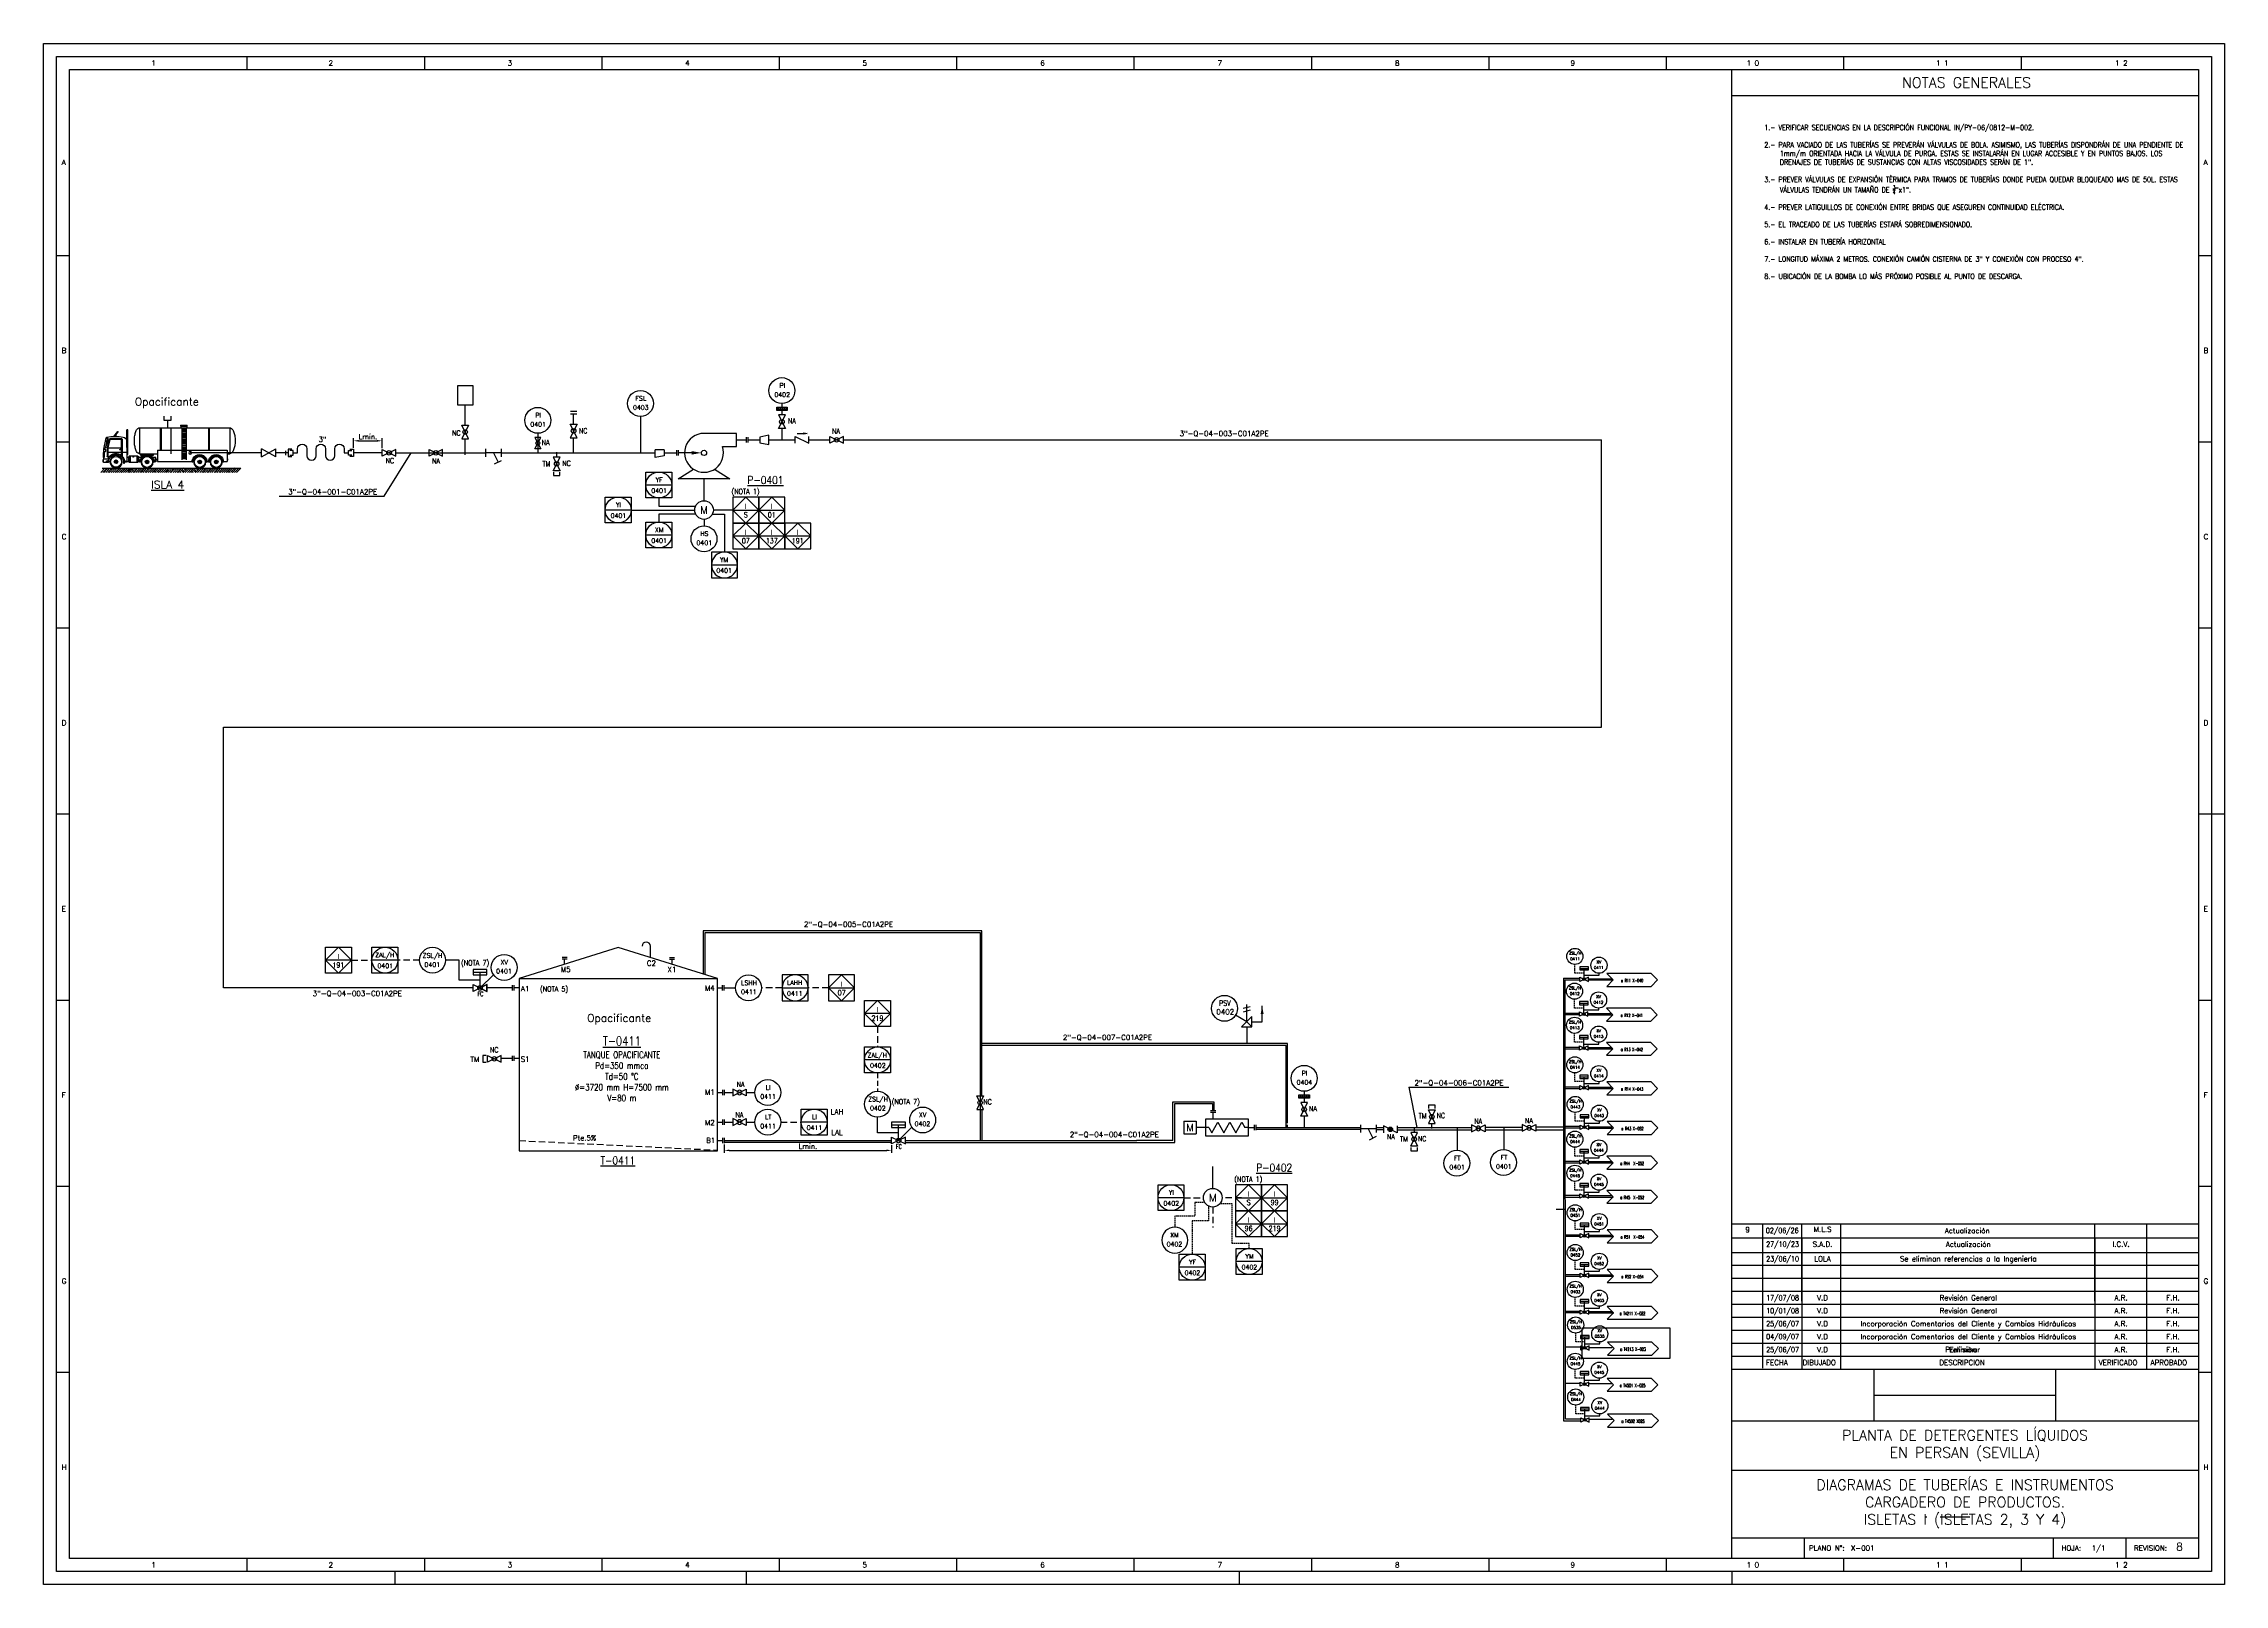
# Model space of a CAD drawing. Header units: millimetres. Extents: x 199 to 3946, y 1635 to 2230.
# Drawn here: x 2170 to 3011, y 1635 to 2229 of the extents above; entities that cross this region are included whole.
import ezdxf
from ezdxf.enums import TextEntityAlignment as Align

# ---------------------------------------------------------------- set-up
doc = ezdxf.new("R2010")
doc.units = ezdxf.units.MM
doc.linetypes.add('RAYITAS', pattern=[0.375, 0.25, -0.125])
doc.linetypes.add('TRAZOS', pattern=[0.75, 0.5, -0.25])
for name, color, linetype in [('CAJETIN', 1, 'Continuous'), ('CARGACAMIONES', 7, 'Continuous'), ('CONEXION INTRUMENTOS', 1, 'Continuous'), ('COTAS', 4, 'Continuous'), ('EQUIPOS', 5, 'Continuous'), ('EQUIPOS 02', 1, 'Continuous'), ('FORMATO', 7, 'Continuous'), ('INSTRUMENTOS', 1, 'Continuous'), ('TEX', 7, 'Continuous'), ('TEX EQUIPOS', 6, 'Continuous'), ('TEXTO-INSTRUMENTACION', 7, 'Continuous'), ('TEXTO-VALVULAS Y ACCESORIOS', 7, 'Continuous'), ('TUBERIA', 5, 'Continuous'), ('TUBERÍA2', 1, 'TRAZOS'), ('VALVULAS Y ACCESORIOS', 1, 'Continuous')]:
    doc.layers.add(name, color=color, linetype=linetype)
doc.layers.add('TUBERÍA3', color=1, linetype='Continuous', true_color=0xff0000)
doc.styles.add('PY', font='ROMANS.shx')
doc.styles.add('PY1', font='ROMANS.shx', dxfattribs={"width": 0.8})
doc.styles.add('PY3', font='ROMANS.shx', dxfattribs={"width": 0.6})
doc.styles.add('TXT', font='txt')
doc.linetypes.add('SEÑAL_MECANICA2', pattern='A,4.411183,["o",PY,S=4.130212,R=360,X=0,Y=-1.374288],0.588817,-0.374158,["",PY,S=2,R=360,X=0,Y=-0.688262],-2.183682', length=7.55784)
doc.dimstyles.new('1-5', dxfattribs={"dimtxt": 2, "dimasz": 2, "dimexe": 1, "dimexo": 0.5, "dimgap": 0.6, "dimtad": 1, "dimdec": 0, "dimlfac": 5, "dimzin": 0, "dimdsep": 46, "dimtxsty": 'PY', "dimcen": 0.7, "dimclrd": 4, "dimclre": 4, "dimclrt": 7, "dimazin": 0, "dimtfac": 1, "dimtdec": 0, "dimtofl": 0, "dimtmove": 0, "dimatfit": 3, "dimfxl": 1, "dimtolj": 1, "dimtzin": 0, "dimarcsym": 0})

# ---------------------------------------------------------------- blocks, each defined once
blk = doc.blocks.new('CAMION CISTERNA ALZ')
at = {"layer": 'CAJETIN', "color": 4, "linetype": 'RAYITAS'}
blk.add_line((38.6, 22.2), (38.6, 7.9), dxfattribs=at)
at = {"layer": 'CARGACAMIONES', "color": 4, "linetype": 'ByBlock'}
for p, q in [((55.7, 22.2), (6.1, 22.2)), ((6.1, 22.2), (6.1, 7.9)), ((17.4, 22.2), (17.4, 9.9)), ((17.8, 22.2), (17.8, 9.9)), ((33.2, 23.6), (29.5, 23.6)), ((29.5, 23.1), (29.5, 23.6)), ((33.2, 23.4), (29.5, 23.4)), ((33.2, 23.1), (29.5, 23.1)), ((29.7, 23.1), (29.7, 22.2)), ((30.1, 22.1), (30.1, 4.6)), ((32.5, 21.4), (30.1, 21.4)), ((32.5, 20.7), (30.1, 20.7)), ((32.5, 19.9), (30.1, 19.9)), ((32.5, 19.1), (30.1, 19.1)), ((32.5, 18.3), (30.1, 18.3)), ((32.5, 17.6), (30.1, 17.6)), ((32.5, 16.8), (30.1, 16.8)), ((32.5, 16), (30.1, 16)), ((32.5, 15.3), (30.1, 15.3)), ((32.5, 14.5), (30.1, 14.5)), ((32.5, 13.7), (30.1, 13.7)), ((32.5, 12.9), (30.1, 12.9)), ((32.5, 12.2), (30.1, 12.2)), ((32.5, 22.1), (32.5, 4.6)), ((32.9, 22.2), (32.9, 23.1)), ((33.2, 23.6), (33.2, 23.1)), ((43.9, 22.2), (43.9, 9.9)), ((44.4, 22.2), (44.4, 9.9)), ((55.7, 22.2), (55.7, 7.9)), ((62.2, 7.7), (62.2, 21.1)), ((62.2, 21.1), (62.8, 21.1)), ((62.8, 14.9), (62.8, 21.1)), ((62.8, 15), (62.8, 3.6)), ((62.8, 14.3), (63.2, 14.3)), ((62.8, 13.9), (63.2, 13.9)), ((62.8, 13.5), (63.2, 13.5)), ((62.8, 13.1), (63.2, 13.1)), ((62.8, 12.7), (63.2, 12.7)), ((62.8, 12.3), (63.2, 12.3)), ((65.4, 16), (65.4, 6.7)), ((71.8, 16.4), (65.8, 16.4)), ((65.8, 15.8), (65.8, 7)), ((71.8, 16), (66, 16)), ((67.5, 20.2), (69.7, 17.5)), ((67.8, 20.2), (67.5, 20.2)), ((70, 17.5), (67.8, 20.2)), ((69.1, 18.2), (68.1, 17.5)), ((72.2, 15.7), (73.2, 11.2)), ((72.6, 15.8), (73.1, 13.6)), ((73.1, 13.4), (73.1, 15.4)), ((73.1, 15.4), (73.4, 15.4)), ((73.4, 13.4), (73.1, 13.4)), ((73.1, 13.4), (73.6, 11.2)), ((73.2, 15.4), (73.2, 16.2)), ((73.4, 15.4), (73.2, 16.1)), ((73.2, 13.4), (73.2, 12.6)), ((73.2, 12.6), (73.6, 12.6)), ((73.5, 15.2), (73.3, 16.1)), ((73.4, 15.4), (73.4, 13.4)), ((74.2, 16.5), (73.5, 16.5)), ((74.2, 16.4), (73.5, 16.4)), ((74.3, 11.5), (73.7, 14.2)), ((74.2, 11.5), (73.7, 13.9)), ((75.4, 10.4), (74.1, 16.7)), ((7.4, 7.9), (6.1, 7.9)), ((7.1, 4.4), (7.1, 5.1)), ((7.1, 5.1), (7.4, 5.1)), ((7.4, 4.4), (7.1, 4.4)), ((45.8, 9.9), (7.4, 9.9)), ((7.4, 9.9), (7.4, 3.7)), ((9.5, 3.7), (7.4, 3.7)), ((9.5, 3.3), (9.9, 3.3)), ((17.3, 3.3), (17.7, 3.3)), ((18.2, 3.7), (17.7, 3.7)), ((18.6, 3.7), (17.8, 3.7)), ((18.5, 3.3), (18.9, 3.3)), ((26.4, 3.3), (26.8, 3.3)), ((45.8, 3.7), (26.8, 3.7)), ((32.5, 11.4), (30.1, 11.4)), ((32.5, 10.6), (30.1, 10.6)), ((32.5, 9.8), (30.1, 9.8)), ((32.5, 9.1), (30.1, 9.1)), ((32.5, 8.3), (30.1, 8.3)), ((32.5, 7.5), (30.1, 7.5)), ((32.5, 6.8), (30.1, 6.8)), ((32.5, 6), (30.1, 6)), ((32.5, 5.3), (30.1, 5.3)), ((45.8, 9.9), (45.8, 3.7)), ((55.7, 7.9), (45.8, 7.9)), ((46.7, 5), (45.8, 5)), ((46.7, 4.1), (45.8, 4.1)), ((46.7, 3.7), (46.7, 5.8)), ((46.7, 5.8), (48.3, 5.8)), ((47.5, 3.7), (46.7, 3.7)), ((47.5, 3.3), (47.9, 3.3)), ((48.2, 7.8), (48.2, 7.5)), ((55, 7.8), (48.2, 7.8)), ((48.2, 7.5), (51, 7.5)), ((50.2, 7.3), (48.2, 7.3)), ((48.2, 7.3), (48.2, 6.9)), ((48.2, 6.9), (49.4, 6.9)), ((48.4, 6.9), (48.9, 6.5)), ((48.7, 7.8), (48.7, 7.9)), ((49.3, 7.5), (49.3, 7.3)), ((52.3, 7.5), (55, 7.5)), ((55, 7.3), (53.1, 7.3)), ((53.9, 7.5), (53.9, 7.3)), ((53.9, 6.9), (55, 6.9)), ((54.8, 6.9), (54.3, 6.5)), ((54.5, 7.8), (54.5, 7.9)), ((55, 7.5), (55, 7.8)), ((55, 6.9), (55, 7.3)), ((55, 5.8), (56.3, 5.8)), ((55.4, 3.3), (55.8, 3.3)), ((56.3, 3.7), (55.8, 3.7)), ((56.3, 3.7), (56.3, 6.1)), ((56.7, 6.5), (59, 6.5)), ((61.4, 3.3), (56.7, 3.3)), ((57, 6.5), (57, 3.3)), ((57.2, 6.5), (57.2, 3.3)), ((59, 6.5), (59, 6.2)), ((59.4, 6.5), (61.4, 6.5)), ((59.4, 6.5), (59.4, 6.2)), ((60.9, 6.5), (60.9, 3.3)), ((61.1, 6.5), (61.1, 3.3)), ((61.8, 6.1), (61.8, 3.7)), ((61.8, 5.8), (62.8, 5.8)), ((62.8, 3.7), (61.8, 3.7)), ((62.8, 7.4), (62.6, 7.4)), ((62.8, 11.9), (63.2, 11.9)), ((62.8, 11.5), (63.2, 11.5)), ((65.4, 8.8), (62.8, 8.8)), ((63, 3.6), (63, 3.9)), ((63, 3.6), (64, 3.6)), ((64.1, 3.4), (63, 3.4)), ((64, 3.6), (64, 3.9)), ((64.1, 2.7), (64.1, 3.4)), ((64.6, 2.7), (64.1, 2.7)), ((64.6, 3.4), (64.6, 2.7)), ((73.2, 11.1), (65.8, 11.1)), ((73.2, 8.8), (65.8, 8.8)), ((66.1, 10.3), (66.1, 10.5)), ((66.1, 10.5), (66.5, 10.5)), ((66.8, 10.3), (66.1, 10.3)), ((66.8, 10.5), (66.8, 10.3)), ((73.4, 6.2), (72.5, 6.2)), ((72.7, 5.4), (72.7, 6)), ((72.7, 3.5), (72.7, 4.7)), ((72.9, 4.9), (75.6, 4.9)), ((72.9, 3.5), (72.9, 3.9)), ((72.9, 3.5), (74, 3.5)), ((75.6, 3.3), (72.9, 3.3)), ((73.2, 11.2), (73.2, 6.2)), ((73.6, 11.2), (73.6, 6.4)), ((74, 3.5), (74, 3.9)), ((74.5, 10.1), (74.5, 9.2)), ((74.6, 10.3), (74.6, 9.1)), ((75.3, 11.2), (74.7, 11.2)), ((75.3, 11.1), (74.7, 11.1)), ((75.4, 10.4), (74.7, 10.4)), ((74.7, 9), (75.4, 9)), ((75.4, 8.9), (75.2, 8.9)), ((75.4, 8.7), (75.2, 8.7)), ((75.4, 5.8), (75.2, 5.8)), ((75.3, 8.7), (75.3, 5.8)), ((75.4, 4.9), (75.4, 10.4)), ((75.4, 8.6), (75.5, 8.6)), ((75.5, 5.9), (75.4, 5.9)), ((75.5, 8.6), (75.5, 5.9)), ((75.6, 8.6), (75.5, 8.6)), ((75.5, 5.9), (75.6, 5.9)), ((75.6, 5.9), (75.6, 8.6)), ((75.8, 4.7), (75.8, 3.5)), ((75.8, 4.5), (76, 4.5)), ((76, 3.7), (75.8, 3.7)), ((76, 4.5), (76, 3.7))]:
    blk.add_line(p, q, dxfattribs=at)
at = {"layer": 'CARGACAMIONES', "color": 4}
for p, q in [((76.4, 0), (0, 0)), ((2.3, -2.5), (0, 0)), ((37.4, -1.2), (38.6, 0)), ((38, -1.8), (39.7, 0)), ((42, -2.5), (39.7, 0)), ((43.1, -2.5), (40.8, 0)), ((44.2, -2.5), (42, 0)), ((45.4, -2.5), (43.1, 0)), ((43.7, -0.6), (44.2, 0)), ((44.2, -1.2), (45.4, 0)), ((44.8, -1.8), (46.5, 0)), ((48.8, -2.5), (46.5, 0)), ((49.9, -2.5), (47.6, 0)), ((3.4, -2.5), (1.1, 0)), ((4.5, -2.5), (2.3, 0)), ((2.8, -0.6), (3.4, 0)), ((3.4, -1.2), (4.5, 0)), ((4, -1.8), (5.7, 0)), ((4.5, -2.5), (6.2, -0.6)), ((5.6, -2.5), (6.8, -1.2)), ((8, -2.5), (5.7, 0)), ((6.7, -2.5), (7.3, -1.8)), ((9.1, -2.5), (6.8, 0)), ((10.2, -2.5), (7.9, 0)), ((11.3, -2.5), (9, 0)), ((10.2, -1.2), (11.3, 0)), ((10.7, -1.8), (12.4, 0)), ((11.3, -2.5), (13, -0.6)), ((14.7, -2.5), (12.4, 0)), ((12.4, -2.5), (13.6, -1.2)), ((13.5, -2.5), (14.1, -1.8)), ((15.9, -2.5), (13.6, 0)), ((17, -2.5), (14.7, 0)), ((18.1, -2.5), (15.8, 0)), ((16.4, -0.6), (17, 0)), ((17, -1.2), (18.1, 0)), ((17.5, -1.9), (19.2, 0)), ((18.1, -2.5), (19.8, -0.6)), ((21.5, -2.5), (19.2, 0)), ((19.2, -2.5), (20.4, -1.2)), ((20.3, -2.5), (20.9, -1.8)), ((22.6, -2.5), (20.4, 0)), ((23.8, -2.5), (21.5, 0)), ((24.9, -2.5), (22.6, 0)), ((23.2, -0.9), (23.8, -0.3)), ((23.7, -1.2), (24.9, 0)), ((24.3, -1.9), (26, 0)), ((24.8, -2.5), (26.6, -0.6)), ((28.3, -2.5), (26, 0)), ((26, -2.5), (27.1, -1.2)), ((29.4, -2.5), (27.1, 0)), ((27.1, -2.5), (27.7, -1.8)), ((30.6, -2.5), (28.3, 0)), ((31.7, -2.5), (29.4, 0)), ((30, -0.8), (30.6, -0.1)), ((30.5, -1.2), (31.7, 0)), ((31.1, -1.9), (32.8, 0)), ((31.6, -2.5), (33.4, -0.6)), ((35.1, -2.5), (32.8, 0)), ((32.8, -2.5), (33.9, -1.2)), ((36.2, -2.5), (33.9, 0)), ((33.9, -2.5), (34.5, -1.8)), ((37.3, -2.5), (35.1, 0)), ((38.5, -2.5), (36.2, 0)), ((36.9, -0.8), (37.4, -0.1)), ((38.5, -2.5), (40.3, -0.6)), ((39.7, -2.5), (40.8, -1.2)), ((40.8, -2.5), (41.4, -1.8)), ((45.3, -2.5), (47, -0.6)), ((46.4, -2.5), (47.6, -1.2)), ((47.6, -2.5), (48.2, -1.8)), ((51, -2.5), (48.7, 0)), ((52.2, -2.5), (49.9, 0)), ((50.4, -0.6), (51, 0)), ((51, -1.2), (52.1, 0)), ((51.6, -1.8), (53.3, 0)), ((52.1, -2.5), (53.8, -0.6)), ((53.2, -2.5), (54.4, -1.2)), ((55.6, -2.5), (53.3, 0)), ((56.7, -2.5), (54.4, 0)), ((54.4, -2.5), (55, -1.8)), ((57.8, -2.5), (55.5, 0)), ((58.9, -2.5), (56.7, 0)), ((57.8, -1.2), (58.9, 0)), ((58.4, -1.8), (60.1, 0)), ((58.9, -2.5), (60.6, -0.6)), ((60, -2.5), (61.2, -1.2)), ((62.3, -2.5), (60.1, 0)), ((61.1, -2.5), (61.7, -1.8)), ((63.5, -2.5), (61.2, 0)), ((64.6, -2.5), (62.3, 0)), ((65.7, -2.5), (63.4, 0)), ((64, -0.6), (64.6, 0)), ((64.6, -1.2), (65.7, 0)), ((65.1, -1.9), (66.8, 0)), ((65.7, -2.5), (67.4, -0.6)), ((69.1, -2.5), (66.8, 0)), ((66.8, -2.5), (68, -1.2)), ((67.9, -2.5), (68.5, -1.8)), ((70.3, -2.5), (68, 0)), ((71.4, -2.5), (69.1, 0)), ((72.5, -2.5), (70.2, 0)), ((70.8, -0.9), (71.4, -0.3)), ((71.4, -1.2), (72.5, 0)), ((71.9, -1.9), (73.6, 0)), ((72.5, -2.5), (74.2, -0.6)), ((75.9, -2.5), (73.6, 0)), ((73.6, -2.5), (74.8, -1.2)), ((74.7, -2.5), (75.3, -1.8)), ((77, -2.5), (74.8, 0))]:
    blk.add_line(p, q, dxfattribs=at)
at = {"layer": 'CARGACAMIONES', "color": 4, "linetype": 'ByBlock'}
for centre, radius in [((13.5, 3.4), 3.38), ((13.5, 3.4), 0.794), ((13, 3.4), 0.0993), ((13.1, 3.8), 0.0993), ((13.1, 3), 0.0993), ((13.5, 3.4), 0.397), ((13.5, 4), 0.0993), ((13.5, 2.8), 0.0993), ((14, 3.8), 0.0993), ((14, 3), 0.0993), ((14.1, 3.4), 0.0993), ((22.6, 3.4), 3.38), ((22.6, 3.4), 0.794), ((22, 3.4), 0.0993), ((22.2, 3.8), 0.0993), ((22.2, 3), 0.0993), ((22.6, 3.4), 0.397), ((22.6, 4), 0.0993), ((22.6, 2.8), 0.0993), ((23, 3.8), 0.0993), ((23, 3), 0.0993), ((23.2, 3.4), 0.0993), ((51.6, 3.4), 3.38), ((51.6, 3.4), 0.794), ((51, 3.4), 0.0993), ((51.2, 3.8), 0.0993), ((51.2, 3), 0.0993), ((51.6, 3.4), 0.397), ((51.6, 4), 0.0993), ((51.6, 2.8), 0.0993), ((52, 3.8), 0.0993), ((52, 3), 0.0993), ((52.2, 3.4), 0.0993), ((59.2, 6.5), 0.199), ((68.7, 3.5), 3.38), ((68.7, 3.5), 0.794), ((68.1, 3.5), 0.0993), ((68.3, 3.9), 0.0993), ((68.3, 3.1), 0.0993), ((68.7, 3.5), 0.397), ((68.7, 4.1), 0.0993), ((68.7, 2.9), 0.0993), ((69.1, 3.9), 0.0993), ((69.1, 3.1), 0.0993), ((69.3, 3.5), 0.0993)]:
    blk.add_circle(centre, radius, dxfattribs=at)
at = {"layer": 'CARGACAMIONES', "color": 4, "linetype": 'Continuous'}
blk.add_circle((27.9, 8.4), 0.718, dxfattribs=at)
at = {"layer": 'CARGACAMIONES', "color": 4, "linetype": 'ByBlock'}
for centre, radius, start, end in [((20.3, 15.1), 17.2, 170.2727, 180), ((20.3, 15.1), 17.2, 180, 189.7273), ((13.2, 16.3), 10, 157.5177, 170.2727), ((13.2, 13.9), 10, 189.7273, 202.4823), ((8.8, 18.2), 5.23, 135.0251, 157.5177), ((6.1, 20.9), 1.36, 90, 135.0251), ((55.7, 20.9), 1.36, 44.9749, 90), ((53, 18.2), 5.23, 22.4823, 44.9749), ((48.5, 16.3), 10, 9.7273, 22.4823), ((48.5, 13.9), 10, 337.5177, 350.2727), ((41.4, 15.1), 17.2, 360, 9.7273), ((41.4, 15.1), 17.2, 350.2727, 0), ((64.8, 15), 1.99, 90, 180), ((69.3, -2.4), 19.9, 77.0128, 102.9872), ((65.8, 16), 0.397, 90, 180), ((66, 15.8), 0.199, 90, 180), ((69.7, 17.7), 0.0993, 0, 180), ((69.7, 17.7), 0.0993, 180, 0), ((71.8, 15.6), 0.794, 11.9442, 90), ((71.8, 15.6), 0.397, 11.9442, 90), ((73.5, 16.2), 0.298, 90, 191.9761), ((73.5, 16.2), 0.199, 90, 191.9761), ((72.4, 14.4), 1.4, 315, 45), ((73.7, 16.6), 0.397, 11.9761, 90), ((8.8, 12), 5.23, 202.4823, 224.9749), ((6.1, 9.3), 1.36, 224.9749, 270), ((13.6, 3.4), 4.12, 358.6196, 181.3804), ((13.6, 3.4), 3.72, 358.4724, 181.5276), ((13.5, 3.4), 2.98, 90, 270), ((13.5, 3.4), 0.993, 90, 270), ((13.5, 3.4), 2.98, 270, 90), ((13.5, 3.4), 0.993, 270, 90), ((22.7, 3.4), 4.12, 358.6196, 181.3804), ((22.7, 3.4), 3.72, 358.4724, 181.5276), ((22.6, 3.4), 2.98, 90, 270), ((22.6, 3.4), 0.993, 90, 270), ((22.6, 3.4), 2.98, 270, 90), ((22.6, 3.4), 0.993, 270, 90), ((51.7, 3.4), 4.12, 358.6196, 181.3804), ((51.7, 3.4), 3.72, 358.4724, 181.5276), ((51.6, 3.4), 2.98, 90, 270), ((51.6, 3.4), 0.993, 90, 270), ((51.6, 3.4), 2.98, 270, 90), ((51.6, 3.4), 0.993, 270, 90), ((55.7, 9.3), 1.36, 270, 315.0251), ((56.7, 6.1), 0.397, 90, 180), ((56.7, 3.7), 0.397, 180, 270), ((53, 12), 5.23, 315.0251, 337.5177), ((59.2, 6.2), 0.199, 180, 0), ((61.4, 6.1), 0.397, 0, 90), ((61.4, 3.7), 0.397, 270, 0), ((62.6, 7.7), 0.397, 180, 270), ((63, 3.6), 0.199, 180, 270), ((63.5, 3.4), 0.674, 45, 135), ((68.7, 3.5), 4.62, 31.8706, 181.3804), ((68.7, 3.5), 4.12, 17.5788, 181.3804), ((68.7, 3.5), 2.98, 90, 270), ((68.7, 3.5), 0.993, 90, 270), ((68.7, 3.5), 2.98, 270, 90), ((68.7, 3.5), 0.993, 270, 90), ((72.7, 5.7), 0.298, 270, 90), ((72.9, 4.7), 0.199, 90, 180), ((72.9, 3.5), 0.199, 180, 270), ((68.7, 3.5), 4.62, 17.5788, 25.7368), ((73.5, 3.3), 0.843, 45, 135), ((73.4, 6.4), 0.199, 270, 0), ((74.7, 11.6), 0.497, 191.9761, 270), ((74.7, 11.6), 0.397, 191.9761, 270), ((74.7, 10.3), 0.0993, 90, 180), ((74.7, 9.1), 0.0993, 180, 270), ((75.6, 4.7), 0.199, 0, 90), ((75.6, 3.5), 0.199, 270, 0)]:
    blk.add_arc(centre, radius, start, end, dxfattribs=at)
at = {"layer": 'CARGACAMIONES', "color": 4}
for start, end in [(357.7085, 177.7085), (177.7085, 357.7085)]:
    blk.add_arc((74.8, -1.4), 0.0145, start, end, dxfattribs=at)
blk = doc.blocks.new('VALV GLOB-V')
at = {"layer": 'INSTRUMENTOS', "color": 1, "flags": 128}
blk.add_lwpolyline([(5.7, -1.43), (5.7, 1.43), (0, -1.43), (0, 1.43)], close=True, dxfattribs=at)
at = {"layer": 'INSTRUMENTOS', "color": 1}
blk.add_circle((2.85, 0), 0.95, dxfattribs=at)
at = {"layer": 'INSTRUMENTOS', "color": 7, "linetype": 'SEÑAL_MECANICA2', "style": 'PY'}
blk.add_attdef('REF.', text='', height=2, dxfattribs=at).set_placement((3, -3.37), align=Align.MIDDLE)
blk = doc.blocks.new('*D22')
at = {"layer": 'COTAS', "color": 4, "lineweight": -2, "transparency": 16777216}
for p, q in [((2289.56, 2073.25), (2289.56, 2076.98)), ((2291.56, 2075.98), (2298.62, 2075.98)), ((2300.62, 2073.16), (2300.62, 2076.98))]:
    blk.add_line(p, q, dxfattribs=at)
at = {"layer": 'COTAS', "color": 4, "transparency": 16777216}
for points in [[(2291.56, 2076.32), (2291.56, 2075.65), (2289.56, 2075.98)], [(2298.62, 2076.32), (2298.62, 2075.65), (2300.62, 2075.98)]]:
    blk.add_solid(points, dxfattribs=at)
at = {"layer": 'Defpoints', "color": 0, "transparency": 16777216}
for p in [(2289.56, 2072.75), (2300.62, 2075.98), (2300.62, 2072.66)]:
    blk.add_point(p, dxfattribs=at)
at = {"layer": 'COTAS', "color": 7, "transparency": 16777216, "insert": (2295.09, 2077.58), "char_height": 2, "attachment_point": 5, "style": 'PY'}
blk.add_mtext('\\A1;Lmin.', dxfattribs=at)
blk = doc.blocks.new('MANG-VAL')
at = {"layer": 'INSTRUMENTOS', "color": 1}
for p, q in [((0, 1.5), (0, -1.5)), ((6, 0), (0, 0)), ((3, 0), (4.8, -3.6)), ((6, 1.5), (6, -1.5)), ((3.46, -4.27), (6.14, -2.93))]:
    blk.add_line(p, q, dxfattribs=at)
blk = doc.blocks.new('SEÑAL CIR')
at = {"color": 1}
blk.add_circle((0, 5.7), 5.7, dxfattribs=at)
at = {"layer": 'INSTRUMENTOS', "linetype": 'Continuous', "style": 'PY', "flags": 4}
for p in [(0.13, 2.95), (0.18, 6.94)]:
    blk.add_attdef('---', text='', height=2, dxfattribs=at).set_placement(p, align=Align.CENTER)
blk = doc.blocks.new('REDUCCION')
at = {"color": 1}
for p, q in [((0, 2), (0, -2)), ((4, 1.25), (0, 2)), ((4, -1.25), (4, 1.25)), ((0, -2), (4, -1.25))]:
    blk.add_line(p, q, dxfattribs=at)
at = {"style": 'PY1', "width": 0.8}
blk.add_attdef('.', text='', height=2, dxfattribs=at).set_placement((2, -3.65), align=Align.MIDDLE)
blk = doc.blocks.new('FLECHA')
at = {"color": 1}
blk.add_solid([(-0.9, -5), (0.9, -5), (0, 0)], dxfattribs=at)
blk = doc.blocks.new('SECUENCIA PROGRAMADA EN SISTEMA DE CONTROL PLC')
at = {"layer": 'INSTRUMENTOS'}
blk.add_line((-5, 5), (5, 5), dxfattribs=at)
at = {"layer": 'INSTRUMENTOS', "flags": 128}
for points in [[(0, 0), (-5, 5), (0, 10), (5, 5)], [(-5, 0), (5, 0), (5, 10), (-5, 10)]]:
    blk.add_lwpolyline(points, close=True, dxfattribs=at)
at = {"layer": 'TEXTO-INSTRUMENTACION', "linetype": 'Continuous', "style": 'PY1', "width": 0.8}
for tag, p in [('XXX', (0.01, 6.43)), ('YYY', (0.01, 3.17))]:
    blk.add_attdef(tag, text='', height=2, dxfattribs=at).set_placement(p, align=Align.MIDDLE_CENTER)
blk = doc.blocks.new('DIAFRAGMA')
at = {"layer": 'INSTRUMENTOS', "color": 1, "ltscale": 0.1, "flags": 128}
blk.add_lwpolyline([(0, -2.25), (0, 2.25), (1.5, 2.25), (1.5, -2.25)], close=True, dxfattribs=at)
blk.add_lwpolyline([(0.46, -2.25), (1.12, -1.86), (0.38, -1.43), (1.12, -1), (0.38, -0.56), (1.12, -0.13), (0.38, 0.3), (1.12, 0.73), (0.38, 1.17), (1.12, 1.6), (0.38, 2.03), (0.75, 2.25)], dxfattribs=at)
blk = doc.blocks.new('VALVULA RETENCION')
at = {"layer": 'VALVULAS Y ACCESORIOS'}
blk.add_line((0.79, 2.4), (3.43, 2.4), dxfattribs=at)
at = {"layer": 'VALVULAS Y ACCESORIOS', "flags": 128}
blk.add_lwpolyline([(0, -1.33), (0, 1.33), (5.33, -1.33), (5.33, 1.33)], dxfattribs=at)
blk.add_lwpolyline([(4.65, 2.4), (3.43, 2.14), (3.43, 2.66)], close=True, dxfattribs=at)
at = {"layer": 'TEXTO-VALVULAS Y ACCESORIOS', "linetype": 'SEÑAL_MECANICA2', "style": 'PY1', "width": 0.8}
blk.add_attdef('REF.', text='', height=2, dxfattribs=at).set_placement((2.94, -3.07), align=Align.MIDDLE)
blk = doc.blocks.new('SEÑAL CIRCU MARCO')
at = {"color": 1, "linetype": 'Continuous', "ltscale": 0.5}
blk.add_line((5.7, 5.7), (-5.7, 5.7), dxfattribs=at)
at = {"color": 1, "flags": 128}
blk.add_lwpolyline([(5.7, 0), (-5.7, 0), (-5.7, 11.4), (5.7, 11.4)], close=True, dxfattribs=at)
at = {"color": 1}
blk.add_circle((0, 5.7), 5.7, dxfattribs=at)
at = {"style": 'PY'}
for tag, p in [('XXX', (0.18, 7.98)), ('YYY', (0.13, 3.24))]:
    blk.add_attdef(tag, text='', height=2, dxfattribs=at).set_placement(p, align=Align.MIDDLE)
blk = doc.blocks.new('*D18')
at = {"layer": 'COTAS', "color": 4, "lineweight": -2, "transparency": 16777216}
for p, q in [((2432.5, 1804.72), (2432.5, 1801.42)), ((2434.5, 1802.42), (2495.05, 1802.42)), ((2497.05, 1804.39), (2497.05, 1801.42))]:
    blk.add_line(p, q, dxfattribs=at)
at = {"layer": 'COTAS', "color": 4, "transparency": 16777216}
for points in [[(2434.5, 1802.75), (2434.5, 1802.08), (2432.5, 1802.42)], [(2495.05, 1802.75), (2495.05, 1802.08), (2497.05, 1802.42)]]:
    blk.add_solid(points, dxfattribs=at)
at = {"layer": 'Defpoints', "color": 0, "transparency": 16777216}
for p in [(2432.5, 1805.22), (2497.05, 1804.89), (2497.05, 1802.42)]:
    blk.add_point(p, dxfattribs=at)
at = {"layer": 'COTAS', "color": 7, "transparency": 16777216, "insert": (2464.78, 1804.02), "char_height": 2, "attachment_point": 5, "style": 'PY'}
blk.add_mtext('\\A1;Lmin.', dxfattribs=at)
blk = doc.blocks.new('MARCO-A1')
at = {"layer": 'FORMATO', "color": 5}
for p, q in [((78.42, 589), (78.42, 584)), ((146.83, 589), (146.83, 584)), ((215.25, 589), (215.25, 584)), ((283.67, 589), (283.67, 584)), ((352.08, 589), (352.08, 584)), ((420.5, 589), (420.5, 584)), ((488.92, 589), (488.92, 584)), ((557.33, 589), (557.33, 584)), ((625.75, 589), (625.75, 584)), ((694.17, 589), (694.17, 584)), ((762.58, 589), (762.58, 584)), ((5, 512.25), (10, 512.25)), ((831, 512.25), (836, 512.25)), ((5, 440.5), (10, 440.5)), ((831, 440.5), (836, 440.5)), ((5, 368.75), (10, 368.75)), ((831, 368.75), (836, 368.75)), ((5, 297), (10, 297)), ((831, 297), (836, 297)), ((5, 225.25), (10, 225.25)), ((831, 225.25), (836, 225.25)), ((5, 153.5), (10, 153.5)), ((831, 153.5), (836, 153.5)), ((5, 81.75), (10, 81.75)), ((831, 81.75), (836, 81.75)), ((78.42, 10), (78.42, 5)), ((146.83, 10), (146.83, 5)), ((215.25, 10), (215.25, 5)), ((283.67, 10), (283.67, 5)), ((352.08, 10), (352.08, 5)), ((420.5, 10), (420.5, 5)), ((488.92, 10), (488.92, 5)), ((557.33, 10), (557.33, 5)), ((625.75, 10), (625.75, 5)), ((694.17, 10), (694.17, 5)), ((762.58, 10), (762.58, 5))]:
    blk.add_line(p, q, dxfattribs=at)
at = {"layer": 'FORMATO', "color": 1, "linetype": 'Continuous'}
for p, q in [((836, 297), (841, 297)), ((135.5, 5), (135.5, 0)), ((271, 5), (271, 0)), ((461, 5), (461, 0)), ((651, 5), (651, 0))]:
    blk.add_line(p, q, dxfattribs=at)
at = {"layer": 'FORMATO', "color": 1}
blk.add_lwpolyline([(0, 594), (841, 594), (841, 0), (0, 0)], close=True, dxfattribs=at)
at = {"layer": 'FORMATO', "color": 5}
blk.add_lwpolyline([(5, 589), (836, 589), (836, 5), (5, 5)], close=True, dxfattribs=at)
at = {"layer": 'FORMATO', "color": 8, "linetype": 'Continuous'}
blk.add_lwpolyline([(10, 584), (831, 584), (831, 10), (10, 10)], close=True, dxfattribs=at)
at = {"layer": 'FORMATO', "color": 1, "style": 'PY'}
for s, p in [('1', (41.52, 585.5)), ('2', (109.93, 585.5)), ('3', (178.99, 585.5)), ('4', (247.4, 585.5)), ('5', (315.82, 585.5)), ('6', (384.34, 585.5)), ('7', (452.75, 585.5)), ('8', (521.17, 585.5)), ('9', (588.85, 585.5)), ('1 0', (656.77, 585.5)), ('1 1', (729.83, 585.5)), ('1 2', (798.88, 585.5)), ('A', (7, 547.25)), ('A', (833, 547.25)), ('B', (7, 474.67)), ('B', (833, 474.67)), ('C', (7, 402.92)), ('C', (833, 402.92)), ('D', (7, 331.17)), ('D', (833, 331.17)), ('E', (7, 259.42)), ('E', (833, 259.42)), ('F', (7, 187.67)), ('F', (833, 187.67)), ('G', (7, 115.92)), ('G', (833, 115.92)), ('H', (7, 44.17)), ('H', (833, 44.17)), ('1', (41.52, 6.5)), ('2', (109.93, 6.5)), ('3', (178.99, 6.5)), ('4', (247.4, 6.5)), ('5', (315.82, 6.5)), ('6', (384.34, 6.5)), ('7', (452.75, 6.5)), ('8', (521.17, 6.5)), ('9', (588.85, 6.5)), ('1 0', (656.77, 6.5)), ('1 1', (729.83, 6.5)), ('1 2', (798.88, 6.5))]:
    blk.add_text(s, height=2, dxfattribs=at).set_placement(p)
blk = doc.blocks.new('BOMBA VOLUMETRICA')
at = {"layer": 'EQUIPOS', "linetype": 'Continuous'}
for p, q in [((-11.27, -4.05), (-11.27, -8.85)), ((-11.27, -4.05), (-6.47, -4.05)), ((-6.47, -4.05), (-6.47, -8.85)), ((-1.61, -6.45), (-6.47, -6.45)), ((-1.61, -6.45), (-0.45, -8.45)), ((-0.45, -8.45), (1.86, -4.45)), ((0, -3.12), (0, -0.67)), ((1.86, -4.45), (4.17, -8.45)), ((4.17, -8.45), (6.48, -4.45)), ((6.48, -4.45), (8.79, -8.45)), ((8.79, -8.45), (11.1, -4.45)), ((11.1, -4.45), (12.25, -6.45)), ((13.52, -6.45), (12.25, -6.45)), ((13.52, -6.45), (15.97, -6.45)), ((-11.27, -8.85), (-6.47, -8.85))]:
    blk.add_line(p, q, dxfattribs=at)
at = {"layer": 'EQUIPOS', "linetype": 'Continuous', "flags": 128}
blk.add_lwpolyline([(-2.78, -3.12), (13.52, -3.12), (13.52, -9.79), (-2.78, -9.79)], close=True, dxfattribs=at)
at = {"layer": 'VALVULAS Y ACCESORIOS', "ltscale": 0.1}
for p, q in [((1, 0), (-1, 0)), ((1, -0.67), (-1, -0.67)), ((15.97, -7.45), (15.97, -5.45)), ((16.64, -7.45), (16.64, -5.45))]:
    blk.add_line(p, q, dxfattribs=at)
at = {"layer": 'EQUIPOS 02', "style": 'PY'}
blk.add_text('M', height=2.8, dxfattribs=at).set_placement((-8.87, -6.45), align=Align.MIDDLE)
at = {"layer": 'TEX EQUIPOS', "linetype": 'Continuous', "style": 'PY1', "width": 0.8}
blk.add_attdef('REF_EQUIPO', text='', height=3, dxfattribs=at).set_placement((2.35, -13.59), align=Align.MIDDLE_CENTER)
blk = doc.blocks.new('VALVULA SEGURIDAD P')
at = {"layer": 'CONEXION INTRUMENTOS'}
blk.add_line((0, 2), (-4.28, 4.59), dxfattribs=at)
at = {"layer": 'INSTRUMENTOS'}
for p, q in [((0, 2), (0, 8.67)), ((-2, 0), (2, 4)), ((1.33, 7.8), (-1.33, 7.09)), ((1.33, 6.47), (-1.33, 5.76)), ((0, 2), (2, 0)), ((2, 2), (5.94, 2)), ((5.94, 2), (5.94, 8.12))]:
    blk.add_line(p, q, dxfattribs=at)
at = {"layer": 'INSTRUMENTOS', "flags": 128}
blk.add_lwpolyline([(-2, 0), (2, 0), (2, 4)], dxfattribs=at)
at = {"layer": 'INSTRUMENTOS'}
blk.add_circle((-8.55, 7.18), 5, dxfattribs=at)
at = {"layer": 'TEX', "xscale": -0.6333336500001678, "yscale": 0.6333336500000541, "zscale": 0.63333365}
blk.add_blockref('FLECHA', (5.94, 8.12), dxfattribs=at)
at = {"layer": 'TEXTO-INSTRUMENTACION', "style": 'PY1', "width": 0.8}
blk.add_text('PSV', height=2, dxfattribs=at).set_placement((-8.43, 8.18), align=Align.CENTER)
at = {"layer": 'TEXTO-INSTRUMENTACION', "color": 7, "style": 'PY1', "width": 0.8}
blk.add_attdef('XXX', text='', height=2, dxfattribs=at).set_placement((-8.43, 5.18), align=Align.MIDDLE)
blk = doc.blocks.new('VALV DE MARIPOSA')
at = {"layer": 'VALVULAS Y ACCESORIOS'}
h = blk.add_hatch(color=256, dxfattribs=at)
edge = h.paths.add_edge_path()
edge.add_arc((2.67, 0), 0.889, 0, 360)
at = {"layer": 'VALVULAS Y ACCESORIOS', "flags": 128}
blk.add_lwpolyline([(0, -1.33), (0, 1.33), (5.33, -1.33), (5.33, 1.33)], dxfattribs=at)
at = {"layer": 'VALVULAS Y ACCESORIOS'}
blk.add_circle((2.67, 0), 0.889, dxfattribs=at)
at = {"layer": 'TEXTO-VALVULAS Y ACCESORIOS', "linetype": 'SEÑAL_MECANICA2', "style": 'PY1', "width": 0.8}
blk.add_attdef('REF.', text='', height=2, dxfattribs=at).set_placement((2.94, -3.07), align=Align.MIDDLE)
blk = doc.blocks.new('BANDERA DE FLUJO')
at = {"layer": 'TEX', "color": 1, "ltscale": 0.1, "flags": 128}
blk.add_lwpolyline([(-4, 4), (-31.5, 4), (-27.5, 0), (-31.5, -4), (-4, -4), (0, 0)], close=True, dxfattribs=at)
at = {"layer": 'TEX', "style": 'PY1', "width": 0.8}
for tag, p in [('ETIQUETA-LINEA-1', (-15.7, 0.6)), ('ETIQUETA-LINEA-2', (-15.7, -2.9))]:
    blk.add_attdef(tag, text='', height=2, dxfattribs=at).set_placement(p, align=Align.CENTER)

msp = doc.modelspace()

# ---------------------------------------------------------------- linework, layer by layer
at = {"color": 1}
for p, q in [((2454.74, 2090.33), (2454.74, 2088.97)), ((2454.74, 2087.62), (2454.74, 2085.94)), ((2217.77, 2084), (2217.77, 2081.02)), ((2360.6, 2078.88), (2360.6, 2071.34)), ((2400.18, 2085.38), (2400.18, 2071.34)), ((2454.74, 2080.68), (2454.74, 2076.34)), ((2254.02, 2071.35), (2226.48, 2071.35)), ((2259.53, 2069.76), (2254.02, 2072.94)), ((2254.02, 2069.76), (2259.53, 2072.94)), ((2254.02, 2069.76), (2254.02, 2072.94)), ((2259.53, 2069.76), (2259.53, 2072.94)), ((2264.3, 2071.33), (2259.53, 2071.33)), ((2263.39, 2070.49), (2263.39, 2072.17)), ((2367.86, 2071.57), (2367.86, 2069.71)), ((2405.86, 2069.59), (2405.86, 2072.44)), ((2409.37, 2072.44), (2405.86, 2072.44)), ((2409.37, 2070.25), (2405.86, 2069.59)), ((2409.37, 2072.44), (2409.37, 2070.25)), ((2424.69, 2052.9), (2424.69, 2061.34)), ((2330.25, 1875.75), (2324.99, 1875.75)), ((2330.25, 1868.08), (2330.25, 1875.75)), ((2338.33, 1868.08), (2330.25, 1868.08)), ((2338.33, 1865.06), (2343.51, 1870.15)), ((2432.5, 1865.07), (2436.88, 1865.07)), ((2350.79, 1837.89), (2346.4, 1837.89)), ((2656.12, 1825.21), (2656.12, 1823.85)), ((2432.5, 1824.72), (2435.75, 1824.72)), ((2441.02, 1824.72), (2444.27, 1824.72)), ((2656.12, 1822.5), (2656.12, 1820.82)), ((2432.5, 1813.33), (2435.75, 1813.33)), ((2441.02, 1813.33), (2444.27, 1813.33)), ((2491.63, 1809.24), (2491.63, 1815.2)), ((2499.71, 1809.24), (2491.63, 1809.24)), ((2499.71, 1806.22), (2504.89, 1811.31)), ((2656.14, 1815.56), (2656.14, 1811.22)), ((2698.56, 1811.22), (2698.56, 1809.36)), ((2705.38, 1810.9), (2705.38, 1812.75)), ((2715.22, 1802.63), (2715.22, 1811.06)), ((2733.22, 1802.91), (2733.22, 1811.34)), ((2620.88, 1787.78), (2620.88, 1796.22))]:
    msp.add_line(p, q, dxfattribs=at)
for p, q in [((2301.39, 2054.69), (2311.74, 2071.34)), ((2260.91, 2054.69), (2301.39, 2054.69)), ((2696.48, 1826.8), (2735.09, 1826.8)), ((2696.48, 1826.8), (2699.6, 1811.22))]:
    msp.add_line(p, q)
at = {"color": 4, "linetype": 'Continuous'}
for p, q in [((2531.82, 1887.1), (2424.41, 1887.1)), ((2424.41, 1887.1), (2424.41, 1870.59)), ((2531.82, 1823.51), (2531.82, 1887.1)), ((2756.15, 1868.78), (2756.16, 1698.14)), ((2765.74, 1868.16), (2775.22, 1868.16)), ((2756.57, 1854.76), (2762.36, 1854.76)), ((2765.65, 1854.72), (2775.13, 1854.72)), ((2649.24, 1842.89), (2531.88, 1842.89)), ((2649.24, 1811.22), (2649.24, 1842.89)), ((2756.65, 1841.56), (2762.44, 1841.56)), ((2765.73, 1841.53), (2775.21, 1841.53)), ((2756.63, 1826.3), (2762.42, 1826.3)), ((2765.71, 1826.27), (2775.19, 1826.27)), ((2531.99, 1806.19), (2531.99, 1818.15)), ((2606.26, 1805.47), (2606.26, 1820.5)), ((2606.26, 1820.5), (2620.74, 1820.5)), ((2620.74, 1820.5), (2620.74, 1817.7)), ((2637.66, 1810.56), (2677.84, 1810.56)), ((2683.84, 1810.44), (2686.66, 1810.44)), ((2692, 1810.4), (2720.64, 1810.4)), ((2725.92, 1810.4), (2740.23, 1810.4)), ((2745.52, 1810.38), (2756, 1810.38)), ((2756.76, 1811.09), (2762.55, 1811.09)), ((2765.84, 1811.05), (2775.32, 1811.05)), ((2432.52, 1805.61), (2497.06, 1805.61)), ((2502.39, 1805.47), (2606.26, 1805.47)), ((2756.65, 1797.61), (2762.43, 1797.61)), ((2765.73, 1797.57), (2775.21, 1797.57)), ((2756.69, 1784.44), (2762.47, 1784.44)), ((2765.76, 1784.4), (2775.24, 1784.4)), ((2756.78, 1769.3), (2762.57, 1769.3)), ((2765.86, 1769.27), (2775.34, 1769.27)), ((2756.8, 1753.91), (2762.58, 1753.91)), ((2765.87, 1753.88), (2775.36, 1753.88)), ((2756.82, 1739.86), (2762.6, 1739.86)), ((2765.86, 1739.74), (2775.54, 1739.74)), ((2756.16, 1698.14), (2762.82, 1698.14))]:
    msp.add_line(p, q, dxfattribs=at)
at = {"color": 4}
msp.add_line((2756.15, 1868.78), (2762.44, 1868.77), dxfattribs=at)
at = {"color": 5, "linetype": 'Continuous'}
for p, q in [((2756.65, 1868.2), (2762.45, 1868.2)), ((2605.55, 1806.22), (2605.55, 1821.08)), ((2605.55, 1821.08), (2621.34, 1821.08)), ((2621.34, 1821.08), (2621.34, 1817.7)), ((2745.49, 1811.48), (2755.95, 1811.48))]:
    msp.add_line(p, q, dxfattribs=at)
at = {"color": 5}
for p, q in [((2765.75, 1868.61), (2774.6, 1868.61)), ((2756.53, 1855.37), (2762.34, 1855.35)), ((2765.62, 1855.2), (2774.46, 1855.2)), ((2756.55, 1842.24), (2762.36, 1842.22)), ((2765.64, 1842.07), (2774.49, 1842.07)), ((2756.65, 1826.98), (2762.46, 1826.96)), ((2765.74, 1826.81), (2774.58, 1826.81)), ((2756.78, 1811.72), (2762.57, 1811.71)), ((2765.89, 1811.55), (2774.73, 1811.55)), ((2756.66, 1798.31), (2762.47, 1798.29)), ((2765.75, 1798.14), (2774.6, 1798.14)), ((2756.68, 1785.18), (2762.5, 1785.16)), ((2765.77, 1785.01), (2774.62, 1785.01)), ((2756.78, 1769.92), (2762.6, 1769.9)), ((2765.87, 1769.75), (2774.72, 1769.75)), ((2756.79, 1754.62), (2762.61, 1754.61)), ((2765.88, 1754.45), (2774.73, 1754.45)), ((2756.8, 1740.45), (2762.62, 1740.43)), ((2765.89, 1740.28), (2774.74, 1740.28)), ((2756.98, 1726.66), (2762.79, 1726.65)), ((2766.07, 1726.49), (2774.92, 1726.49)), ((2756.82, 1712.69), (2762.64, 1712.67)), ((2765.91, 1712.52), (2774.76, 1712.52)), ((2757, 1698.91), (2762.81, 1698.89)), ((2766.09, 1698.74), (2774.93, 1698.74))]:
    msp.add_line(p, q, dxfattribs=at)
at = {"color": 1, "flags": 128}
for points in [[(2216.35, 2085.5), (2216.35, 2084), (2219.2, 2084), (2219.2, 2085.5)], [(2265.8, 2072.75), (2264.3, 2072.75), (2264.3, 2069.9), (2265.8, 2069.9)], [(2288.06, 2072.75), (2289.56, 2072.75), (2289.56, 2069.9), (2288.06, 2069.9)], [(2366.61, 2063.92), (2366.61, 2062.6), (2369.11, 2062.6), (2369.11, 2063.92)], [(2340.68, 1838.98), (2339.36, 1838.98), (2339.36, 1836.48), (2340.68, 1836.48)], [(2706.63, 1818.55), (2706.63, 1819.87), (2704.13, 1819.87), (2704.13, 1818.55)], [(2697.31, 1803.57), (2697.31, 1802.25), (2699.81, 1802.25), (2699.81, 1803.57)]]:
    msp.add_lwpolyline(points, dxfattribs=at)
at = {"color": 2, "linetype": 'Continuous'}
msp.add_lwpolyline([(2797.3, 1733.93), (2763.21, 1733.93), (2763.21, 1722.35), (2797.3, 1722.35)], close=True, dxfattribs=at)
at = {"color": 1}
for centre in [(2424.7, 2049.3), (2620.88, 1784.18)]:
    msp.add_circle(centre, 3.6, dxfattribs=at)
at = {"layer": 'CAJETIN', "color": 8, "linetype": 'Continuous'}
for p, q in [((2821.01, 1645.11), (2821.01, 2219.11)), ((2821.01, 1718.11), (3001.01, 1718.11)), ((2876.01, 1698.11), (2876.01, 1718.11)), ((2946.01, 1698.11), (2946.01, 1718.11)), ((2876.01, 1708.11), (2946.01, 1708.11)), ((2821.01, 1698.11), (3001.01, 1698.11)), ((2821.01, 1679.11), (3001.01, 1679.11)), ((2821.01, 1653.11), (3001.01, 1653.11)), ((2849.01, 1653.11), (2849.01, 1645.11))]:
    msp.add_line(p, q, dxfattribs=at)
at = {"layer": 'CAJETIN', "color": 8}
for p, q in [((2821.01, 2209.11), (3001.01, 2209.11)), ((2945.01, 1653.11), (2945.01, 1645.11)), ((2973.01, 1653.11), (2973.01, 1645.11))]:
    msp.add_line(p, q, dxfattribs=at)
at = {"layer": 'CAJETIN', "color": 1, "linetype": 'TRAZOS', "ltscale": 5}
for p, q in [((2288.73, 1875.75), (2296.65, 1875.75)), ((2314.99, 1875.75), (2306.65, 1875.75)), ((2454.81, 1865.07), (2446.88, 1865.07)), ((2472.74, 1865.07), (2464.81, 1865.07)), ((2491.58, 1850.18), (2491.62, 1842.28)), ((2454.27, 1813.33), (2462.19, 1813.33)), ((2353.44, 1806.2), (2429.85, 1802.52))]:
    msp.add_line(p, q, dxfattribs=at)
at = {"layer": 'CAJETIN', "color": 1, "linetype": 'TRAZOS', "ltscale": 4}
msp.add_line((2491.62, 1832.28), (2491.63, 1825.2), dxfattribs=at)
at = {"layer": 'CAJETIN', "color": 1}
for p, q in [((2820.81, 1774.1), (3000.81, 1774.1)), ((2821.01, 1768.75), (3001.01, 1768.75)), ((2832.93, 1774.22), (2832.93, 1718.44)), ((2847.93, 1774.1), (2847.93, 1744.23)), ((2848.01, 1768.75), (2848.01, 1743.75)), ((2862.93, 1773.98), (2862.93, 1744.23)), ((2863.01, 1768.75), (2863.01, 1743.75)), ((2960.93, 1773.98), (2960.93, 1744.23)), ((2961.01, 1768.75), (2961.01, 1743.75)), ((2980.93, 1774.22), (2980.93, 1744.23)), ((2981.01, 1768.75), (2981.01, 1743.75)), ((2821.01, 1763.11), (3001.01, 1763.11)), ((2821.01, 1758.11), (3001.01, 1758.11)), ((2848.01, 1763.11), (2848.01, 1738.11)), ((2863.01, 1763.11), (2863.01, 1738.11)), ((2961.01, 1763.11), (2961.01, 1738.11)), ((2981.01, 1763.11), (2981.01, 1738.11)), ((2821.01, 1753.11), (3001.01, 1753.11)), ((2821.01, 1748.11), (3001.01, 1748.11)), ((2821.01, 1743.11), (3001.01, 1743.11)), ((2848.01, 1748.11), (2848.01, 1723.11)), ((2863.01, 1748.11), (2863.01, 1723.11)), ((2961.01, 1748.11), (2961.01, 1723.11)), ((2981.01, 1748.11), (2981.01, 1723.11)), ((2821.01, 1738.11), (3001.01, 1738.11)), ((2821.01, 1733.11), (3001.01, 1733.11)), ((2821.01, 1728.11), (3001.01, 1728.11)), ((2821.01, 1728.11), (3001.01, 1728.11))]:
    msp.add_line(p, q, dxfattribs=at)
at = {"layer": 'CAJETIN', "color": 5}
for p, q in [((2821.01, 1723.11), (3001.01, 1723.11)), ((2848.01, 1723.11), (2848.01, 1718.11)), ((2863.01, 1723.11), (2863.01, 1718.11)), ((2961.01, 1723.11), (2961.01, 1718.11)), ((2981.01, 1723.11), (2981.01, 1718.11))]:
    msp.add_line(p, q, dxfattribs=at)
at = {"layer": 'EQUIPOS', "linetype": 'Continuous'}
for p, q in [((2420.76, 2071.34), (2414.85, 2071.34)), ((2437.19, 2076.34), (2441.08, 2076.34))]:
    msp.add_line(p, q, dxfattribs=at)
at = {"layer": 'EQUIPOS'}
for p, q in [((2391.64, 1880.6), (2353.44, 1868.73)), ((2429.85, 1868.73), (2391.64, 1880.6)), ((2353.44, 1868.73), (2353.44, 1802.31)), ((2429.85, 1806.22), (2429.85, 1868.73)), ((2353.44, 1802.31), (2429.85, 1802.31)), ((2429.85, 1802.31), (2429.85, 1806.22)), ((2432.5, 1806.22), (2453.21, 1806.22)), ((2453.21, 1806.22), (2497.05, 1806.22)), ((2502.38, 1806.22), (2591.59, 1806.22))]:
    msp.add_line(p, q, dxfattribs=at)
at = {"layer": 'EQUIPOS', "color": 5, "linetype": 'Continuous'}
msp.add_lwpolyline([(2437.19, 2078.84), (2424.69, 2078.84, 3.146264), (2431.76, 2073.84), (2437.19, 2073.84)], format="xyb", close=True, dxfattribs=at)
msp.add_lwpolyline([(2428.74, 2065.03), (2434.69, 2061.34), (2414.69, 2061.34), (2420.64, 2065.03)], dxfattribs=at)
at = {"layer": 'EQUIPOS'}
for points in [[(2425.09, 1870.21), (2425.09, 1886.47), (2531.17, 1886.47), (2531.17, 1806.22)], [(2649.72, 1812.88), (2649.72, 1843.68), (2531.77, 1843.68)]]:
    msp.add_lwpolyline(points, dxfattribs=at)
at = {"layer": 'EQUIPOS', "linetype": 'Continuous', "flags": 128}
msp.add_lwpolyline([(2404.02, 1876.75), (2404.02, 1881.14, 1), (2400.82, 1881.14, -1)], format="xyb", dxfattribs=at)
at = {"layer": 'EQUIPOS', "color": 5, "linetype": 'Continuous'}
msp.add_circle((2424.69, 2071.34), 1, dxfattribs=at)
at = {"layer": 'EQUIPOS 02', "color": 5}
msp.add_line((2353.44, 1868.73), (2429.85, 1868.73), dxfattribs=at)
at = {"layer": 'INSTRUMENTOS', "color": 1, "ltscale": 0.1, "flags": 128}
for points in [[(2264.96, 2070.48), (2266.26, 2070.48), (2266.26, 2072.21), (2264.96, 2072.21)], [(2288.89, 2070.48), (2287.6, 2070.48), (2287.6, 2072.21), (2288.89, 2072.21)]]:
    msp.add_lwpolyline(points, dxfattribs=at)
at = {"layer": 'TUBERIA', "color": 5, "linetype": 'Continuous'}
for p, q in [((2295.42, 2071.32), (2289.56, 2071.32)), ((2300.62, 2071.32), (2295.42, 2071.32)), ((2305.89, 2071.34), (2340.48, 2071.34)), ((2346.48, 2071.34), (2366.77, 2071.34)), ((2366.77, 2071.34), (2405.86, 2071.34)), ((2409.37, 2071.34), (2414.19, 2071.34)), ((2441.75, 2076.34), (2446.16, 2076.34)), ((2449.67, 2076.34), (2459.81, 2076.34)), ((2465.14, 2076.34), (2473.21, 2076.34)), ((2478.47, 2076.34), (2770.76, 2076.34)), ((2335.67, 1865.08), (2239.44, 1865.06)), ((2350.79, 1865.06), (2341, 1865.08)), ((2350.79, 1865.06), (2341, 1865.08)), ((2637.93, 1811.22), (2645.92, 1811.22)), ((2645.86, 1811.22), (2677.86, 1811.24)), ((2683.82, 1811.22), (2686.66, 1811.22)), ((2691.92, 1811.22), (2720.61, 1811.22)), ((2725.91, 1811.41), (2740.26, 1811.41)), ((2605.55, 1806.22), (2591.42, 1806.22)), ((2895.86, 1661.17), (2896.21, 1661.17)), ((2901.47, 1661.17), (2912.85, 1661.17))]:
    msp.add_line(p, q, dxfattribs=at)
at = {"layer": 'TUBERIA', "linetype": 'Continuous'}
for p, q in [((2415.27, 2071.34), (2414.85, 2071.34)), ((2370.93, 1874.16), (2370.93, 1876.15)), ((2412.36, 1874.16), (2412.36, 1876.15)), ((2353.44, 1865.06), (2351.45, 1865.06)), ((2429.85, 1865.07), (2431.84, 1865.07)), ((2353.44, 1837.89), (2351.45, 1837.89)), ((2429.85, 1824.72), (2431.84, 1824.72)), ((2429.85, 1813.33), (2431.84, 1813.33)), ((2649.72, 1811.22), (2649.72, 1812.21)), ((2429.85, 1806.22), (2431.84, 1806.22)), ((2429.85, 1806.22), (2431.84, 1806.22))]:
    msp.add_line(p, q, dxfattribs=at)
at = {"layer": 'TUBERIA', "color": 1, "linetype": 'TRAZOS', "ltscale": 0.5}
for p, q in [((2396.57, 2049.3), (2421.1, 2049.3)), ((2424.69, 2045.7), (2424.69, 2043.21)), ((2435.8, 2049.3), (2428.29, 2049.3))]:
    msp.add_line(p, q, dxfattribs=at)
at = {"layer": 'TUBERIA', "color": 5}
for p, q in [((2756.65, 1868.2), (2756.8, 1698.77)), ((2753.33, 1779.77), (2756.76, 1779.77))]:
    msp.add_line(p, q, dxfattribs=at)
at = {"layer": 'TUBERIA', "color": 1, "lineweight": 30}
msp.add_line((2633.99, 1850), (2633.99, 1843.88), dxfattribs=at)
at = {"layer": 'TUBERIA', "color": 1, "linetype": 'TRAZOS', "ltscale": 5}
for p, q in [((2609.77, 1784.18), (2617.28, 1784.18)), ((2631.99, 1784.18), (2624.48, 1784.18)), ((2620.88, 1780.58), (2620.88, 1772.7))]:
    msp.add_line(p, q, dxfattribs=at)
at = {"layer": 'TUBERIA', "color": 4, "linetype": 'Continuous'}
msp.add_lwpolyline([(2329.58, 2089.89), (2335.64, 2089.89), (2335.64, 2097.2), (2329.58, 2097.2)], close=True, dxfattribs=at)
for points in [[(2332.61, 2082.02), (2332.61, 2089.89)], [(2373.2, 2087.37), (2375.61, 2087.37)], [(2373.2, 2086.36), (2375.61, 2086.36)], [(2374.4, 2082.42), (2374.4, 2086.36)], [(2332.61, 2070.54), (2332.61, 2076.76)], [(2374.4, 2071.34), (2374.4, 2077.16)]]:
    msp.add_lwpolyline(points, dxfattribs=at)
at = {"layer": 'TUBERIA', "color": 5, "linetype": 'Continuous'}
msp.add_lwpolyline([(2239.44, 1865.06), (2239.44, 1965.62), (2770.76, 1965.62), (2770.76, 2076.34)], dxfattribs=at)
at = {"layer": 'TUBERIA', "color": 5, "linetype": 'Continuous', "flags": 128}
msp.add_lwpolyline([(2266.26, 2071.34), (2267.96, 2071.34), (2267.96, 2072.94, -1), (2271.55, 2072.94), (2271.55, 2070.25, 1), (2275.14, 2070.25), (2275.14, 2072.94, -1), (2278.72, 2072.94), (2278.72, 2070.25, 1), (2282.31, 2070.25), (2282.31, 2072.94, -1), (2285.89, 2072.94), (2285.89, 2071.34), (2287.6, 2071.34)], format="xyb", dxfattribs=at)
at = {"layer": 'TUBERÍA2', "color": 1, "ltscale": 0.5}
for points in [[(2407.24, 2053.94), (2407.24, 2050.84), (2421.44, 2050.84)], [(2421.44, 2047.76), (2407.24, 2047.76), (2407.24, 2044.66)], [(2427.95, 2047.76), (2432.63, 2047.76), (2432.63, 2033.11)]]:
    msp.add_lwpolyline(points, dxfattribs=at)
at = {"layer": 'TUBERÍA2'}
for points in [[(2764.08, 1870.72), (2760.53, 1870.72), (2760.53, 1874.05)], [(2763.94, 1857.31), (2760.4, 1857.31), (2760.4, 1860.64)], [(2763.96, 1844.17), (2760.42, 1844.17), (2760.42, 1847.5)], [(2764.06, 1828.92), (2760.52, 1828.92), (2760.52, 1832.25)], [(2764.21, 1813.66), (2760.67, 1813.66), (2760.67, 1816.99)], [(2764.07, 1800.25), (2760.53, 1800.25), (2760.53, 1803.58)], [(2764.1, 1787.11), (2760.56, 1787.11), (2760.56, 1790.44)], [(2617.79, 1782.34), (2613.98, 1782.34), (2613.98, 1777.02), (2606.24, 1777.02), (2606.24, 1772.82)], [(2619.26, 1780.96), (2619.26, 1775.22), (2612.94, 1775.22), (2612.94, 1762.39)], [(2634.91, 1764.58), (2634.91, 1766.56), (2628.37, 1766.56), (2628.37, 1781.87), (2623.64, 1781.87)], [(2764.2, 1771.86), (2760.65, 1771.86), (2760.65, 1775.19)], [(2764.21, 1756.56), (2760.67, 1756.56), (2760.67, 1759.89)], [(2764.22, 1742.39), (2760.68, 1742.39), (2760.68, 1745.71)], [(2764.39, 1728.6), (2760.85, 1728.6), (2760.85, 1731.93)], [(2764.24, 1714.63), (2760.69, 1714.63), (2760.69, 1717.96)], [(2764.41, 1700.84), (2760.87, 1700.84), (2760.87, 1704.17)]]:
    msp.add_lwpolyline(points, dxfattribs=at)
at = {"layer": 'TUBERÍA3'}
for points in [[(2764.08, 1869.96), (2769.87, 1869.96)], [(2769.87, 1869.96), (2769.87, 1870.65)], [(2763.94, 1856.55), (2769.73, 1856.55)], [(2769.73, 1856.55), (2769.73, 1857.24)], [(2763.96, 1843.41), (2769.75, 1843.41)], [(2769.75, 1843.41), (2769.75, 1844.1)], [(2764.06, 1828.16), (2769.85, 1828.16)], [(2769.85, 1828.16), (2769.85, 1828.85)], [(2764.21, 1812.9), (2770, 1812.9)], [(2770, 1812.9), (2770, 1813.59)], [(2769.86, 1799.49), (2769.86, 1800.18)], [(2764.07, 1799.49), (2769.86, 1799.49)], [(2764.1, 1786.35), (2769.89, 1786.35)], [(2769.89, 1786.35), (2769.89, 1787.04)], [(2764.2, 1771.1), (2769.99, 1771.1)], [(2769.99, 1771.1), (2769.99, 1771.79)], [(2764.21, 1755.8), (2770, 1755.8)], [(2770, 1755.8), (2770, 1756.49)], [(2764.22, 1741.62), (2770.01, 1741.62)], [(2770.01, 1741.62), (2770.01, 1742.31)], [(2764.39, 1727.84), (2770.18, 1727.84)], [(2770.18, 1727.84), (2770.18, 1728.53)], [(2764.24, 1713.86), (2770.03, 1713.86)], [(2770.03, 1713.86), (2770.03, 1714.56)], [(2764.41, 1700.08), (2770.2, 1700.08)], [(2770.2, 1700.08), (2770.2, 1700.77)]]:
    msp.add_lwpolyline(points, dxfattribs=at)
at = {"layer": 'VALVULAS Y ACCESORIOS', "ltscale": 0.1}
for p, q in [((2441.08, 2075.34), (2441.08, 2077.34)), ((2441.75, 2075.34), (2441.75, 2077.34)), ((2414.19, 2070.34), (2414.19, 2072.34)), ((2414.19, 2070.34), (2414.19, 2072.34)), ((2414.85, 2070.34), (2414.85, 2072.34)), ((2414.85, 2070.34), (2414.85, 2072.34)), ((2371.93, 1876.81), (2369.93, 1876.81)), ((2371.93, 1876.15), (2369.93, 1876.15)), ((2411.36, 1876.81), (2413.36, 1876.81)), ((2411.36, 1876.15), (2413.36, 1876.15)), ((2350.79, 1864.06), (2350.79, 1866.06)), ((2351.45, 1864.06), (2351.45, 1866.06)), ((2431.84, 1864.07), (2431.84, 1866.07)), ((2432.5, 1864.07), (2432.5, 1866.07)), ((2350.79, 1836.89), (2350.79, 1838.89)), ((2350.79, 1836.89), (2350.79, 1838.89)), ((2351.45, 1836.89), (2351.45, 1838.89)), ((2351.45, 1836.89), (2351.45, 1838.89)), ((2431.84, 1825.72), (2431.84, 1823.72)), ((2432.5, 1825.72), (2432.5, 1823.72)), ((2431.84, 1814.33), (2431.84, 1812.33)), ((2432.5, 1814.33), (2432.5, 1812.33)), ((2431.84, 1807.22), (2431.84, 1805.22)), ((2432.5, 1807.22), (2432.5, 1805.22))]:
    msp.add_line(p, q, dxfattribs=at)
at = {"layer": 'VALVULAS Y ACCESORIOS'}
for p, q in [((2335.67, 1871.1), (2341, 1871.1)), ((2338.33, 1865.06), (2338.33, 1871.1)), ((2762.42, 1872.6), (2765.74, 1872.6)), ((2764.08, 1868.99), (2764.08, 1872.6)), ((2762.28, 1859.19), (2765.6, 1859.19)), ((2763.94, 1855.58), (2763.94, 1859.19)), ((2762.3, 1846.06), (2765.62, 1846.06)), ((2763.96, 1842.44), (2763.96, 1846.06)), ((2762.4, 1830.8), (2765.72, 1830.8)), ((2764.06, 1827.19), (2764.06, 1830.8)), ((2497.05, 1812.27), (2502.38, 1812.27)), ((2499.71, 1806.22), (2499.71, 1812.27)), ((2762.55, 1815.54), (2765.87, 1815.54)), ((2764.21, 1811.93), (2764.21, 1815.54)), ((2762.41, 1802.13), (2765.73, 1802.13)), ((2764.07, 1798.52), (2764.07, 1802.13)), ((2762.44, 1789), (2765.76, 1789)), ((2764.1, 1785.38), (2764.1, 1789)), ((2762.54, 1773.74), (2765.86, 1773.74)), ((2764.2, 1770.13), (2764.2, 1773.74)), ((2762.55, 1758.44), (2765.87, 1758.44)), ((2764.21, 1754.83), (2764.21, 1758.44)), ((2762.56, 1744.27), (2765.88, 1744.27)), ((2764.22, 1740.65), (2764.22, 1744.27)), ((2762.73, 1730.48), (2766.05, 1730.48)), ((2764.39, 1726.87), (2764.39, 1730.48)), ((2762.58, 1716.51), (2765.9, 1716.51)), ((2764.24, 1712.89), (2764.24, 1716.51)), ((2762.75, 1702.72), (2766.07, 1702.72)), ((2764.41, 1699.11), (2764.41, 1702.72))]:
    msp.add_line(p, q, dxfattribs=at)
at = {"layer": 'VALVULAS Y ACCESORIOS', "flags": 128}
for points in [[(2335.67, 1872.1), (2335.67, 1870.1), (2341, 1870.1), (2341, 1872.1)], [(2762.42, 1873.23), (2762.42, 1871.98), (2765.74, 1871.98), (2765.74, 1873.23)], [(2335.67, 1863.73), (2335.67, 1866.39), (2341, 1863.73), (2341, 1866.39)], [(2762.28, 1859.81), (2762.28, 1858.57), (2765.6, 1858.57), (2765.6, 1859.81)], [(2762.3, 1846.68), (2762.3, 1845.43), (2765.62, 1845.43), (2765.62, 1846.68)], [(2762.4, 1831.42), (2762.4, 1830.18), (2765.72, 1830.18), (2765.72, 1831.42)], [(2497.05, 1813.27), (2497.05, 1811.27), (2502.38, 1811.27), (2502.38, 1813.27)], [(2762.55, 1816.17), (2762.55, 1814.92), (2765.87, 1814.92), (2765.87, 1816.17)], [(2497.05, 1804.89), (2497.05, 1807.55), (2502.38, 1804.89), (2502.38, 1807.55)], [(2762.41, 1802.75), (2762.41, 1801.51), (2765.73, 1801.51), (2765.73, 1802.75)], [(2762.44, 1789.62), (2762.44, 1788.37), (2765.76, 1788.37), (2765.76, 1789.62)], [(2762.54, 1774.36), (2762.54, 1773.12), (2765.86, 1773.12), (2765.86, 1774.36)], [(2762.55, 1759.07), (2762.55, 1757.82), (2765.87, 1757.82), (2765.87, 1759.07)], [(2762.56, 1744.89), (2762.56, 1743.64), (2765.88, 1743.64), (2765.88, 1744.89)], [(2762.73, 1731.11), (2762.73, 1729.86), (2766.05, 1729.86), (2766.05, 1731.11)], [(2762.58, 1717.13), (2762.58, 1715.89), (2765.9, 1715.89), (2765.9, 1717.13)], [(2762.75, 1703.35), (2762.75, 1702.1), (2766.07, 1702.1), (2766.07, 1703.35)]]:
    msp.add_lwpolyline(points, close=True, dxfattribs=at)

# ---------------------------------------------------------------- block references
msp.add_blockref('MARCO-A1', (2170.01, 1635.11))
at = {"linetype": 'Continuous'}
ref = msp.add_blockref('SEÑAL CIR', (2400.18, 2085.38), dxfattribs=dict(at, xscale=0.8771000000000412, yscale=0.8771000000000412, zscale=0.8771000000000412))
ref.add_attrib('---', 'FSL', dxfattribs={"layer": 'INSTRUMENTOS', "color": 7, "linetype": 'Continuous', "height": 1.754, "style": 'PY'}).set_placement((2400.34, 2091.46), align=Align.CENTER)
ref.add_attrib('---', '0403', dxfattribs={"layer": 'INSTRUMENTOS', "color": 7, "linetype": 'Continuous', "height": 1.754, "style": 'PY'}).set_placement((2400.29, 2087.96), align=Align.CENTER)
ref = msp.add_blockref('SEÑAL CIR', (2454.74, 2090.33), dxfattribs=dict(at, xscale=0.8771000000000412, yscale=0.8771000000000412, zscale=0.8771000000000412))
ref.add_attrib('---', 'PI', dxfattribs={"layer": 'INSTRUMENTOS', "color": 7, "linetype": 'Continuous', "height": 1.754, "style": 'PY'}).set_placement((2454.9, 2096.41), align=Align.CENTER)
ref.add_attrib('---', '0402', dxfattribs={"layer": 'INSTRUMENTOS', "color": 7, "linetype": 'Continuous', "height": 1.754, "style": 'PY'}).set_placement((2454.85, 2092.91), align=Align.CENTER)
ref = msp.add_blockref('SEÑAL CIR', (2360.6, 2078.88), dxfattribs=dict(at, xscale=0.877100000000155, yscale=0.877100000000155, zscale=0.877100000000155))
ref.add_attrib('---', 'PI', dxfattribs={"layer": 'INSTRUMENTOS', "color": 7, "linetype": 'Continuous', "height": 1.754, "style": 'PY'}).set_placement((2360.76, 2084.97), align=Align.CENTER)
ref.add_attrib('---', '0401', dxfattribs={"layer": 'INSTRUMENTOS', "color": 7, "linetype": 'Continuous', "height": 1.754, "style": 'PY'}).set_placement((2360.71, 2081.47), align=Align.CENTER)
at = {"color": 1, "linetype": 'Continuous', "rotation": 90}
for p, xscale, yscale, zscale in [((2454.74, 2087.62), 0.8999999999999772, 0.8999999999999772, 0.8999999999999772), ((2656.12, 1822.5), 0.900000000000091, 0.900000000000091, 0.900000000000091)]:
    msp.add_blockref('DIAFRAGMA', p, dxfattribs=dict(at, xscale=xscale, yscale=yscale, zscale=zscale))
at = {"linetype": 'Continuous'}
for p, xscale, yscale, zscale, rotation in [((2454.74, 2080.68), 0.9232631578947804, 0.9232631578947804, 0.9232631578947804, 90), ((2332.61, 2082.02), 0.9232631578947803, 0.9232631578947803, 0.9232631578947803, 270), ((2374.4, 2082.42), 0.9232631578947803, 0.9232631578947803, 0.9232631578947803, 270), ((2367.86, 2064.45), 0.9232631578945529, 0.9232631578945529, 0.9232631578945529, 90), ((2435.75, 1824.72), -0.9232631578945529, 0.9232631578947803, 0.9232631578946926, 180), ((2531.17, 1823.44), 0.9232631578945529, 0.9232631578945529, 0.9232631578945529, 270), ((2656.14, 1815.56), 0.9232631578947803, 0.9232631578947803, 0.9232631578947803, 90), ((2705.38, 1818.02), 0.9232631578945529, 0.9232631578945529, 0.9232631578945529, 270), ((2435.75, 1813.33), -0.9232631578945529, 0.9232631578947803, 0.9232631578946926, 180), ((2698.56, 1804.1), 0.9232631578945529, 0.9232631578945529, 0.9232631578945529, 90), ((2720.68, 1810.89), -0.9232631578945529, 0.9232631578947803, 0.9232631578946926, 180), ((2740.27, 1811.09), -0.9232631578945529, 0.9232631578947803, 0.9232631578946926, 180)]:
    msp.add_blockref('VALV GLOB-V', p, dxfattribs=dict(at, xscale=xscale, yscale=yscale, zscale=zscale, rotation=rotation))
for name, p in [('VALVULA RETENCION', (2459.81, 2076.34)), ('MANG-VAL', (2340.48, 2071.34)), ('MANG-VAL', (2340.48, 2071.34)), ('VALVULA SEGURIDAD P', (2633.99, 1850)), ('BOMBA VOLUMETRICA', (2621.01, 1817.7)), ('MANG-VAL', (2677.85, 1810.79))]:
    msp.add_blockref(name, p, dxfattribs=at)
for p, xscale, yscale, zscale in [((2473.21, 2076.34), 0.9232631578946666, 0.9232631578946666, 0.9232631578946666), ((2300.62, 2071.34), 0.9232631578946666, 0.9232631578946666, 0.9232631578946666), ((2318.64, 2071.34), 0.9232631578946666, 0.9232631578946666, 0.9232631578946666), ((2762.46, 1868.4), 0.5746216954910015, 0.5746216954910015, 0.5746216954910015), ((2762.32, 1854.99), 0.5746216954910015, 0.5746216954910015, 0.5746216954910015), ((2762.35, 1841.85), 0.5746216954910015, 0.5746216954910015, 0.5746216954910015), ((2341.21, 1837.73), 0.9232631578945529, 0.9232631578945529, 0.9232631578945529), ((2762.45, 1826.59), 0.5746216954910015, 0.5746216954910015, 0.5746216954910015), ((2762.6, 1811.34), 0.5746216954910015, 0.5746216954910015, 0.5746216954910015), ((2762.46, 1797.92), 0.5746216954910015, 0.5746216954910015, 0.5746216954910015), ((2762.48, 1784.79), 0.5746216954910015, 0.5746216954910015, 0.5746216954910015), ((2762.58, 1769.53), 0.5746216954910015, 0.5746216954910015, 0.5746216954910015), ((2762.59, 1754.24), 0.5746216954910015, 0.5746216954910015, 0.5746216954910015), ((2762.6, 1740.06), 0.5746216954910015, 0.5746216954910015, 0.5746216954910015), ((2762.78, 1726.28), 0.5746216954910015, 0.5746216954910015, 0.5746216954910015), ((2762.62, 1712.3), 0.5746216954910015, 0.5746216954910015, 0.5746216954910015), ((2762.8, 1698.52), 0.5746216954910015, 0.5746216954910015, 0.5746216954910015)]:
    msp.add_blockref('VALV GLOB-V', p, dxfattribs=dict(at, xscale=xscale, yscale=yscale, zscale=zscale))
for p, xscale, yscale, zscale, values in [((2407.24, 2053.94), 0.8771000000000412, 0.8771000000000412, 0.8771000000000412, {'XXX': 'YF', 'YYY': '0401'}), ((2391.57, 2044.3), 0.8771000000000412, 0.8771000000000412, 0.8771000000000412, {'XXX': 'YI', 'YYY': '0401'}), ((2407.24, 2034.66), 0.8771000000000412, 0.8771000000000412, 0.8771000000000412, {'XXX': 'XM', 'YYY': '0401'}), ((2467.19, 1808.33), 0.8777884135906788, 0.8777884135906788, 0.8777884135906788, {'XXX': 'LI', 'YYY': '0411'}), ((2604.77, 1779.18), 0.8770999999999276, 0.8770999999999276, 0.8770999999999276, {'XXX': 'YI', 'YYY': '0402'}), ((2612.94, 1752.39), 0.8771000000000413, 0.8771000000000413, 0.8771000000000413, {'XXX': 'YF', 'YYY': '0402'}), ((2634.91, 1754.58), 0.8771000000000413, 0.8771000000000413, 0.8771000000000413, {'XXX': 'YM', 'YYY': '0402'})]:
    msp.add_blockref('SEÑAL CIRCU MARCO', p, dxfattribs=dict(xscale=xscale, yscale=yscale, zscale=zscale)).add_auto_attribs(values)
ref = msp.add_blockref('SECUENCIA PROGRAMADA EN SISTEMA DE CONTROL PLC', (2440.81, 2044.29), dxfattribs=dict(xscale=1.001089596937504, yscale=1.001089596937504, zscale=1.001089596937504))
ref.add_attrib('XXX', 'I', dxfattribs={"layer": 'TEXTO-INSTRUMENTACION', "linetype": 'Continuous', "height": 2, "style": 'TXT'}).set_placement((2440.81, 2050.74), align=Align.MIDDLE_CENTER)
ref.add_attrib('YYY', 'S', dxfattribs={"layer": 'TEXTO-INSTRUMENTACION', "linetype": 'Continuous', "height": 2, "style": 'PY1', "width": 0.8}).set_placement((2440.81, 2047.47), align=Align.MIDDLE_CENTER)
ref = msp.add_blockref('SECUENCIA PROGRAMADA EN SISTEMA DE CONTROL PLC', (2450.82, 2044.29), dxfattribs=dict(xscale=1.001089596937504, yscale=1.001089596937504, zscale=1.001089596937504))
ref.add_attrib('XXX', 'I', dxfattribs={"layer": 'TEXTO-INSTRUMENTACION', "linetype": 'Continuous', "height": 2, "style": 'TXT'}).set_placement((2450.83, 2050.74), align=Align.MIDDLE_CENTER)
ref.add_attrib('YYY', '01', dxfattribs={"layer": 'TEXTO-INSTRUMENTACION', "linetype": 'Continuous', "height": 2.002, "style": 'PY1', "width": 0.8}).set_placement((2450.83, 2047.47), align=Align.MIDDLE_CENTER)
ref = msp.add_blockref('SECUENCIA PROGRAMADA EN SISTEMA DE CONTROL PLC', (2440.81, 2034.28), dxfattribs=dict(xscale=1.001089596937504, yscale=1.001089596937504, zscale=1.001089596937504))
ref.add_attrib('XXX', 'I', dxfattribs={"layer": 'TEXTO-INSTRUMENTACION', "linetype": 'Continuous', "height": 2, "style": 'TXT'}).set_placement((2440.81, 2040.73), align=Align.MIDDLE_CENTER)
ref.add_attrib('YYY', '07', dxfattribs={"layer": 'TEXTO-INSTRUMENTACION', "linetype": 'Continuous', "height": 2.002, "style": 'PY1', "width": 0.8}).set_placement((2440.81, 2037.46), align=Align.MIDDLE_CENTER)
ref = msp.add_blockref('SECUENCIA PROGRAMADA EN SISTEMA DE CONTROL PLC', (2450.82, 2034.28), dxfattribs=dict(xscale=1.001089596937504, yscale=1.001089596937504, zscale=1.001089596937504))
ref.add_attrib('XXX', 'I', dxfattribs={"layer": 'TEXTO-INSTRUMENTACION', "linetype": 'Continuous', "height": 2, "style": 'TXT'}).set_placement((2450.82, 2040.73), align=Align.MIDDLE_CENTER)
ref.add_attrib('YYY', '137', dxfattribs={"layer": 'TEXTO-INSTRUMENTACION', "linetype": 'Continuous', "height": 2.002, "style": 'PY1', "width": 0.8}).set_placement((2450.82, 2037.46), align=Align.MIDDLE_CENTER)
ref = msp.add_blockref('SECUENCIA PROGRAMADA EN SISTEMA DE CONTROL PLC', (2460.83, 2034.28), dxfattribs=dict(xscale=1.001089596937504, yscale=1.001089596937504, zscale=1.001089596937504))
ref.add_attrib('XXX', 'I', dxfattribs={"layer": 'TEXTO-INSTRUMENTACION', "linetype": 'Continuous', "height": 2, "style": 'TXT'}).set_placement((2460.84, 2040.73), align=Align.MIDDLE_CENTER)
ref.add_attrib('YYY', '191', dxfattribs={"layer": 'TEXTO-INSTRUMENTACION', "linetype": 'Continuous', "height": 2.002, "style": 'PY1', "width": 0.8}).set_placement((2460.84, 2037.46), align=Align.MIDDLE_CENTER)
ref = msp.add_blockref('SEÑAL CIR', (2424.69, 2033.21), dxfattribs=dict(at, xscale=0.8771000000000412, yscale=0.8771000000000412, zscale=0.8771000000000412))
ref.add_attrib('---', 'HS', dxfattribs={"layer": 'INSTRUMENTOS', "color": 7, "linetype": 'Continuous', "height": 1.754, "style": 'PY'}).set_placement((2424.85, 2039.3), align=Align.CENTER)
ref.add_attrib('---', '0401', dxfattribs={"layer": 'INSTRUMENTOS', "color": 7, "linetype": 'Continuous', "height": 1.754, "style": 'PY'}).set_placement((2424.8, 2035.8), align=Align.CENTER)
ref = msp.add_blockref('SEÑAL CIRCU MARCO', (2432.59, 2023.11), dxfattribs=dict(xscale=-0.8771000000000412, yscale=0.8771000000000412, zscale=0.8771000000000412))
ref.add_attrib('XXX', 'YM', dxfattribs={"height": 1.754, "style": 'PY'}).set_placement((2432.43, 2030.12), align=Align.MIDDLE)
ref.add_attrib('YYY', '0401', dxfattribs={"height": 1.754, "style": 'PY'}).set_placement((2432.48, 2025.96), align=Align.MIDDLE)
ref = msp.add_blockref('SECUENCIA PROGRAMADA EN SISTEMA DE CONTROL PLC', (2283.7, 1870.72), dxfattribs=dict(xscale=-1.005571670621066, yscale=1.005571670621293, zscale=1.005571670621306))
ref.add_attrib('XXX', 'I', dxfattribs={"layer": 'TEXTO-INSTRUMENTACION', "linetype": 'Continuous', "height": 2.01, "style": 'TXT'}).set_placement((2283.69, 1877.19), align=Align.MIDDLE_CENTER)
ref.add_attrib('YYY', '191', dxfattribs={"layer": 'TEXTO-INSTRUMENTACION', "linetype": 'Continuous', "height": 2.011, "style": 'PY1', "width": 0.8}).set_placement((2283.69, 1873.91), align=Align.MIDDLE_CENTER)
ref = msp.add_blockref('SEÑAL CIRCU MARCO', (2301.65, 1870.75), dxfattribs=dict(xscale=0.8770999999999276, yscale=0.8770999999999276, zscale=0.8770999999999276))
ref.add_attrib('XXX', 'ZAL/H', dxfattribs={"height": 1.754, "style": 'PY'}).set_placement((2301.58, 1877.63), align=Align.MIDDLE)
ref.add_attrib('YYY', '0401', dxfattribs={"height": 1.754, "style": 'PY'}).set_placement((2301.76, 1873.59), align=Align.MIDDLE)
ref = msp.add_blockref('SEÑAL CIR', (2319.99, 1870.75), dxfattribs=dict(at, xscale=0.8770999999999276, yscale=0.8770999999999276, zscale=0.8770999999999276))
ref.add_attrib('---', 'ZSL/H', dxfattribs={"layer": 'INSTRUMENTOS', "color": 7, "linetype": 'Continuous', "height": 1.754, "style": 'PY'}).set_placement((2319.99, 1876.66), align=Align.CENTER)
ref.add_attrib('---', '0401', dxfattribs={"layer": 'INSTRUMENTOS', "color": 7, "linetype": 'Continuous', "height": 1.754, "style": 'PY'}).set_placement((2319.92, 1873.16), align=Align.CENTER)
ref = msp.add_blockref('SEÑAL CIR', (2347.64, 1867.97), dxfattribs=dict(at, xscale=0.8770999999999276, yscale=0.8770999999999276, zscale=0.8770999999999276))
ref.add_attrib('---', 'XV', dxfattribs={"layer": 'INSTRUMENTOS', "color": 7, "linetype": 'Continuous', "height": 1.754, "style": 'PY'}).set_placement((2347.64, 1874.12), align=Align.CENTER)
ref.add_attrib('---', '0401', dxfattribs={"layer": 'INSTRUMENTOS', "color": 7, "linetype": 'Continuous', "height": 1.754, "style": 'PY'}).set_placement((2347.56, 1870.63), align=Align.CENTER)
ref = msp.add_blockref('SEÑAL CIR', (2760.53, 1874.09), dxfattribs=dict(at, xscale=0.5458906107165858, yscale=0.5458906107165858, zscale=0.5458906107165858))
ref.add_attrib('---', 'ZSL/H', dxfattribs={"layer": 'INSTRUMENTOS', "color": 7, "linetype": 'Continuous', "height": 1.092, "style": 'PY'}).set_placement((2760.63, 1877.88), align=Align.CENTER)
ref.add_attrib('---', '0411', dxfattribs={"layer": 'INSTRUMENTOS', "color": 7, "linetype": 'Continuous', "height": 1.092, "style": 'PY'}).set_placement((2760.6, 1875.7), align=Align.CENTER)
ref = msp.add_blockref('SEÑAL CIR', (2769.82, 1870.69), dxfattribs=dict(at, xscale=0.545890610716515, yscale=0.545890610716515, zscale=0.545890610716515))
ref.add_attrib('---', 'XV', dxfattribs={"layer": 'INSTRUMENTOS', "color": 7, "linetype": 'Continuous', "height": 1.092, "style": 'PY'}).set_placement((2769.81, 1874.52), align=Align.CENTER)
ref.add_attrib('---', '0411', dxfattribs={"layer": 'INSTRUMENTOS', "color": 7, "linetype": 'Continuous', "height": 1.092, "style": 'PY'}).set_placement((2769.77, 1872.35), align=Align.CENTER)
ref = msp.add_blockref('SEÑAL CIR', (2441.88, 1860.07), dxfattribs=dict(at, xscale=0.8770999999999276, yscale=0.8770999999999276, zscale=0.8770999999999276))
ref.add_attrib('---', 'LSHH', dxfattribs={"layer": 'INSTRUMENTOS', "color": 7, "linetype": 'Continuous', "height": 1.754, "style": 'PY'}).set_placement((2442.04, 1866.15), align=Align.CENTER)
ref.add_attrib('---', '0411', dxfattribs={"layer": 'INSTRUMENTOS', "color": 7, "linetype": 'Continuous', "height": 1.754, "style": 'PY'}).set_placement((2441.99, 1862.66), align=Align.CENTER)
ref = msp.add_blockref('SEÑAL CIRCU MARCO', (2459.81, 1860.06), dxfattribs=dict(xscale=-0.8777884135909062, yscale=0.8777884135906788, zscale=0.8777884135908177))
ref.add_attrib('XXX', 'LAHH', dxfattribs={"height": 1.756, "style": 'PY'}).set_placement((2459.65, 1867.07), align=Align.MIDDLE)
ref.add_attrib('YYY', '0411', dxfattribs={"height": 1.756, "style": 'PY'}).set_placement((2459.7, 1862.91), align=Align.MIDDLE)
ref = msp.add_blockref('SECUENCIA PROGRAMADA EN SISTEMA DE CONTROL PLC', (2477.76, 1860.04), dxfattribs=dict(xscale=1.005571670621293, yscale=1.005571670621293, zscale=1.005571670621293))
ref.add_attrib('XXX', 'I', dxfattribs={"layer": 'TEXTO-INSTRUMENTACION', "linetype": 'Continuous', "height": 2.01, "style": 'TXT'}).set_placement((2477.77, 1866.51), align=Align.MIDDLE_CENTER)
ref.add_attrib('YYY', '07', dxfattribs={"layer": 'TEXTO-INSTRUMENTACION', "linetype": 'Continuous', "height": 2.011, "style": 'PY1', "width": 0.8}).set_placement((2477.77, 1863.22), align=Align.MIDDLE_CENTER)
ref = msp.add_blockref('BANDERA DE FLUJO', (2792.42, 1868.12), dxfattribs=dict(xscale=0.6223812686313535, yscale=0.6223812686313535, zscale=0.6223812686313535))
ref.add_attrib('ETIQUETA-LINEA-1', 'a R11 X-040', dxfattribs={"layer": 'TEX', "height": 1.2448, "style": 'PY1', "width": 0.6}).set_placement((2782.63, 1868.5), align=Align.TOP_CENTER)
ref = msp.add_blockref('VALV GLOB-V', (2335.67, 1865.06), dxfattribs=dict(at, xscale=0.9356729824555714, yscale=0.9356729824555714, zscale=0.9356729824555714))
ref.add_attrib('REF.', 'FC', dxfattribs={"layer": 'INSTRUMENTOS', "color": 7, "linetype": 'SEÑAL_MECANICA2', "height": 1.778, "style": 'PY3', "width": 0.6}).set_placement((2338.47, 1862.72), align=Align.MIDDLE)
ref = msp.add_blockref('SECUENCIA PROGRAMADA EN SISTEMA DE CONTROL PLC', (2491.58, 1850.18), dxfattribs=dict(xscale=-1.005571670621066, yscale=1.005571670621293, zscale=1.005571670621306))
ref.add_attrib('XXX', 'I', dxfattribs={"layer": 'TEXTO-INSTRUMENTACION', "linetype": 'Continuous', "height": 2.01, "style": 'TXT'}).set_placement((2491.58, 1856.65), align=Align.MIDDLE_CENTER)
ref.add_attrib('YYY', '219', dxfattribs={"layer": 'TEXTO-INSTRUMENTACION', "linetype": 'Continuous', "height": 2.011, "style": 'PY1', "width": 0.8}).set_placement((2491.58, 1853.37), align=Align.MIDDLE_CENTER)
ref = msp.add_blockref('SEÑAL CIR', (2760.4, 1860.68), dxfattribs=dict(at, xscale=0.5458906107165858, yscale=0.5458906107165858, zscale=0.5458906107165858))
ref.add_attrib('---', 'ZSL/H', dxfattribs={"layer": 'INSTRUMENTOS', "color": 7, "linetype": 'Continuous', "height": 1.092, "style": 'PY'}).set_placement((2760.5, 1864.47), align=Align.CENTER)
ref.add_attrib('---', '0412', dxfattribs={"layer": 'INSTRUMENTOS', "color": 7, "linetype": 'Continuous', "height": 1.092, "style": 'PY'}).set_placement((2760.47, 1862.29), align=Align.CENTER)
ref = msp.add_blockref('SEÑAL CIR', (2769.68, 1857.28), dxfattribs=dict(at, xscale=0.545890610716515, yscale=0.545890610716515, zscale=0.545890610716515))
ref.add_attrib('---', 'XV', dxfattribs={"layer": 'INSTRUMENTOS', "color": 7, "linetype": 'Continuous', "height": 1.092, "style": 'PY'}).set_placement((2769.68, 1861.11), align=Align.CENTER)
ref.add_attrib('---', '0412', dxfattribs={"layer": 'INSTRUMENTOS', "color": 7, "linetype": 'Continuous', "height": 1.092, "style": 'PY'}).set_placement((2769.63, 1858.94), align=Align.CENTER)
ref = msp.add_blockref('SEÑAL CIR', (2760.42, 1847.54), dxfattribs=dict(at, xscale=0.5458906107165858, yscale=0.5458906107165858, zscale=0.5458906107165858))
ref.add_attrib('---', 'ZSL/H', dxfattribs={"layer": 'INSTRUMENTOS', "color": 7, "linetype": 'Continuous', "height": 1.092, "style": 'PY'}).set_placement((2760.52, 1851.33), align=Align.CENTER)
ref.add_attrib('---', '0413', dxfattribs={"layer": 'INSTRUMENTOS', "color": 7, "linetype": 'Continuous', "height": 1.092, "style": 'PY'}).set_placement((2760.49, 1849.15), align=Align.CENTER)
ref = msp.add_blockref('SEÑAL CIR', (2769.7, 1844.14), dxfattribs=dict(at, xscale=0.545890610716515, yscale=0.545890610716515, zscale=0.545890610716515))
ref.add_attrib('---', 'XV', dxfattribs={"layer": 'INSTRUMENTOS', "color": 7, "linetype": 'Continuous', "height": 1.092, "style": 'PY'}).set_placement((2769.7, 1847.98), align=Align.CENTER)
ref.add_attrib('---', '0413', dxfattribs={"layer": 'INSTRUMENTOS', "color": 7, "linetype": 'Continuous', "height": 1.092, "style": 'PY'}).set_placement((2769.66, 1845.8), align=Align.CENTER)
ref = msp.add_blockref('BANDERA DE FLUJO', (2792.28, 1854.71), dxfattribs=dict(xscale=0.6223812686313535, yscale=0.6223812686313535, zscale=0.6223812686313535))
ref.add_attrib('ETIQUETA-LINEA-1', 'a R12 X-041', dxfattribs={"layer": 'TEX', "height": 1.2448, "style": 'PY1', "width": 0.6}).set_placement((2782.49, 1855.09), align=Align.TOP_CENTER)
ref = msp.add_blockref('SEÑAL CIRCU MARCO', (2491.62, 1832.28), dxfattribs=dict(xscale=0.8770999999999276, yscale=0.8770999999999276, zscale=0.8770999999999276))
ref.add_attrib('XXX', 'ZAL/H', dxfattribs={"height": 1.754, "style": 'PY'}).set_placement((2491.52, 1838.99), align=Align.MIDDLE)
ref.add_attrib('YYY', '0402', dxfattribs={"height": 1.754, "style": 'PY'}).set_placement((2491.74, 1835.12), align=Align.MIDDLE)
ref = msp.add_blockref('BANDERA DE FLUJO', (2792.31, 1841.57), dxfattribs=dict(xscale=0.6223812686313535, yscale=0.6223812686313535, zscale=0.6223812686313535))
ref.add_attrib('ETIQUETA-LINEA-1', 'a R13 X-042', dxfattribs={"layer": 'TEX', "height": 1.2448, "style": 'PY1', "width": 0.6}).set_placement((2782.52, 1841.95), align=Align.TOP_CENTER)
ref = msp.add_blockref('SEÑAL CIR', (2656.14, 1825.21), dxfattribs=dict(at, xscale=0.8770999999999276, yscale=0.8770999999999276, zscale=0.8770999999999276))
ref.add_attrib('---', 'PI', dxfattribs={"layer": 'INSTRUMENTOS', "color": 7, "linetype": 'Continuous', "height": 1.754, "style": 'PY'}).set_placement((2656.29, 1831.29), align=Align.CENTER)
ref.add_attrib('---', '0404', dxfattribs={"layer": 'INSTRUMENTOS', "color": 7, "linetype": 'Continuous', "height": 1.754, "style": 'PY'}).set_placement((2656.25, 1827.79), align=Align.CENTER)
ref = msp.add_blockref('SEÑAL CIR', (2760.52, 1832.29), dxfattribs=dict(at, xscale=0.5458906107165858, yscale=0.5458906107165858, zscale=0.5458906107165858))
ref.add_attrib('---', 'ZSL/H', dxfattribs={"layer": 'INSTRUMENTOS', "color": 7, "linetype": 'Continuous', "height": 1.092, "style": 'PY'}).set_placement((2760.62, 1836.07), align=Align.CENTER)
ref.add_attrib('---', '0414', dxfattribs={"layer": 'INSTRUMENTOS', "color": 7, "linetype": 'Continuous', "height": 1.092, "style": 'PY'}).set_placement((2760.59, 1833.9), align=Align.CENTER)
ref = msp.add_blockref('SEÑAL CIR', (2769.8, 1828.89), dxfattribs=dict(at, xscale=0.545890610716515, yscale=0.545890610716515, zscale=0.545890610716515))
ref.add_attrib('---', 'XV', dxfattribs={"layer": 'INSTRUMENTOS', "color": 7, "linetype": 'Continuous', "height": 1.092, "style": 'PY'}).set_placement((2769.8, 1832.72), align=Align.CENTER)
ref.add_attrib('---', '0414', dxfattribs={"layer": 'INSTRUMENTOS', "color": 7, "linetype": 'Continuous', "height": 1.092, "style": 'PY'}).set_placement((2769.75, 1830.55), align=Align.CENTER)
ref = msp.add_blockref('SEÑAL CIR', (2449.27, 1819.72), dxfattribs=dict(at, xscale=0.8770999999999276, yscale=0.8770999999999276, zscale=0.8770999999999276))
ref.add_attrib('---', 'LI', dxfattribs={"layer": 'INSTRUMENTOS', "color": 7, "linetype": 'Continuous', "height": 1.754, "style": 'PY'}).set_placement((2449.43, 1825.8), align=Align.CENTER)
ref.add_attrib('---', '0411', dxfattribs={"layer": 'INSTRUMENTOS', "color": 7, "linetype": 'Continuous', "height": 1.754, "style": 'PY'}).set_placement((2449.38, 1822.31), align=Align.CENTER)
ref = msp.add_blockref('SEÑAL CIR', (2491.63, 1815.2), dxfattribs=dict(at, xscale=0.8770999999999276, yscale=0.8770999999999276, zscale=0.8770999999999276))
ref.add_attrib('---', 'ZSL/H', dxfattribs={"layer": 'INSTRUMENTOS', "color": 7, "linetype": 'Continuous', "height": 1.754, "style": 'PY'}).set_placement((2491.79, 1821.29), align=Align.CENTER)
ref.add_attrib('---', '0402', dxfattribs={"layer": 'INSTRUMENTOS', "color": 7, "linetype": 'Continuous', "height": 1.754, "style": 'PY'}).set_placement((2491.74, 1817.79), align=Align.CENTER)
ref = msp.add_blockref('BANDERA DE FLUJO', (2792.41, 1826.32), dxfattribs=dict(xscale=0.6223812686313535, yscale=0.6223812686313535, zscale=0.6223812686313535))
ref.add_attrib('ETIQUETA-LINEA-1', 'a R14 X-043', dxfattribs={"layer": 'TEX', "height": 1.2448, "style": 'PY1', "width": 0.6}).set_placement((2782.62, 1826.7), align=Align.TOP_CENTER)
ref = msp.add_blockref('SEÑAL CIR', (2449.27, 1808.33), dxfattribs=dict(at, xscale=0.8770999999999276, yscale=0.8770999999999276, zscale=0.8770999999999276))
ref.add_attrib('---', 'LT', dxfattribs={"layer": 'INSTRUMENTOS', "color": 7, "linetype": 'Continuous', "height": 1.754, "style": 'PY'}).set_placement((2449.43, 1814.42), align=Align.CENTER)
ref.add_attrib('---', '0411', dxfattribs={"layer": 'INSTRUMENTOS', "color": 7, "linetype": 'Continuous', "height": 1.754, "style": 'PY'}).set_placement((2449.38, 1810.92), align=Align.CENTER)
ref = msp.add_blockref('SEÑAL CIR', (2509.02, 1809.13), dxfattribs=dict(at, xscale=0.8770999999999276, yscale=0.8770999999999276, zscale=0.8770999999999276))
ref.add_attrib('---', 'XV', dxfattribs={"layer": 'INSTRUMENTOS', "color": 7, "linetype": 'Continuous', "height": 1.754, "style": 'PY'}).set_placement((2509.02, 1815.29), align=Align.CENTER)
ref.add_attrib('---', '0402', dxfattribs={"layer": 'INSTRUMENTOS', "color": 7, "linetype": 'Continuous', "height": 1.754, "style": 'PY'}).set_placement((2508.94, 1811.79), align=Align.CENTER)
ref = msp.add_blockref('SEÑAL CIR', (2760.67, 1817.03), dxfattribs=dict(at, xscale=0.5458906107165858, yscale=0.5458906107165858, zscale=0.5458906107165858))
ref.add_attrib('---', 'ZSL/H', dxfattribs={"layer": 'INSTRUMENTOS', "color": 7, "linetype": 'Continuous', "height": 1.092, "style": 'PY'}).set_placement((2760.77, 1820.82), align=Align.CENTER)
ref.add_attrib('---', '0443', dxfattribs={"layer": 'INSTRUMENTOS', "color": 7, "linetype": 'Continuous', "height": 1.092, "style": 'PY'}).set_placement((2760.74, 1818.64), align=Align.CENTER)
ref = msp.add_blockref('SEÑAL CIR', (2769.95, 1813.63), dxfattribs=dict(at, xscale=0.545890610716515, yscale=0.545890610716515, zscale=0.545890610716515))
ref.add_attrib('---', 'XV', dxfattribs={"layer": 'INSTRUMENTOS', "color": 7, "linetype": 'Continuous', "height": 1.092, "style": 'PY'}).set_placement((2769.95, 1817.46), align=Align.CENTER)
ref.add_attrib('---', '0443', dxfattribs={"layer": 'INSTRUMENTOS', "color": 7, "linetype": 'Continuous', "height": 1.092, "style": 'PY'}).set_placement((2769.9, 1815.29), align=Align.CENTER)
at = {"linetype": 'Continuous', "rotation": 180}
msp.add_blockref('VALV DE MARIPOSA', (2692, 1810.53), dxfattribs=at)
at = {"linetype": 'Continuous'}
ref = msp.add_blockref('SEÑAL CIR', (2760.53, 1803.62), dxfattribs=dict(at, xscale=0.5458906107165858, yscale=0.5458906107165858, zscale=0.5458906107165858))
ref.add_attrib('---', 'ZSL/H', dxfattribs={"layer": 'INSTRUMENTOS', "color": 7, "linetype": 'Continuous', "height": 1.092, "style": 'PY'}).set_placement((2760.63, 1807.41), align=Align.CENTER)
ref.add_attrib('---', '0444', dxfattribs={"layer": 'INSTRUMENTOS', "color": 7, "linetype": 'Continuous', "height": 1.092, "style": 'PY'}).set_placement((2760.6, 1805.23), align=Align.CENTER)
ref = msp.add_blockref('BANDERA DE FLUJO', (2792.56, 1811.06), dxfattribs=dict(xscale=0.6223812686313535, yscale=0.6223812686313535, zscale=0.6223812686313535))
ref.add_attrib('ETIQUETA-LINEA-1', 'a R43 X-052', dxfattribs={"layer": 'TEX', "height": 1.2448, "style": 'PY1', "width": 0.6}).set_placement((2782.77, 1811.44), align=Align.TOP_CENTER)
ref = msp.add_blockref('VALV GLOB-V', (2497.05, 1806.22), dxfattribs=dict(at, xscale=0.9356729824555714, yscale=0.9356729824555714, zscale=0.9356729824555714))
ref.add_attrib('REF.', 'FC', dxfattribs={"layer": 'INSTRUMENTOS', "color": 7, "linetype": 'SEÑAL_MECANICA2', "height": 1.778, "style": 'PY3', "width": 0.6}).set_placement((2499.85, 1803.88), align=Align.MIDDLE)
ref = msp.add_blockref('SEÑAL CIR', (2715.02, 1792.49), dxfattribs=dict(at, xscale=0.8770999999999276, yscale=0.8770999999999276, zscale=0.8770999999999276))
ref.add_attrib('---', 'FT', dxfattribs={"layer": 'INSTRUMENTOS', "color": 7, "linetype": 'Continuous', "height": 1.754, "style": 'PY'}).set_placement((2715.17, 1798.58), align=Align.CENTER)
ref.add_attrib('---', '0401', dxfattribs={"layer": 'INSTRUMENTOS', "color": 7, "linetype": 'Continuous', "height": 1.754, "style": 'PY'}).set_placement((2715.13, 1795.08), align=Align.CENTER)
ref = msp.add_blockref('SEÑAL CIR', (2733.02, 1792.77), dxfattribs=dict(at, xscale=0.8770999999999276, yscale=0.8770999999999276, zscale=0.8770999999999276))
ref.add_attrib('---', 'FT', dxfattribs={"layer": 'INSTRUMENTOS', "color": 7, "linetype": 'Continuous', "height": 1.754, "style": 'PY'}).set_placement((2733.18, 1798.86), align=Align.CENTER)
ref.add_attrib('---', '0401', dxfattribs={"layer": 'INSTRUMENTOS', "color": 7, "linetype": 'Continuous', "height": 1.754, "style": 'PY'}).set_placement((2733.13, 1795.36), align=Align.CENTER)
ref = msp.add_blockref('SEÑAL CIR', (2769.81, 1800.22), dxfattribs=dict(at, xscale=0.545890610716515, yscale=0.545890610716515, zscale=0.545890610716515))
ref.add_attrib('---', 'XV', dxfattribs={"layer": 'INSTRUMENTOS', "color": 7, "linetype": 'Continuous', "height": 1.092, "style": 'PY'}).set_placement((2769.81, 1804.05), align=Align.CENTER)
ref.add_attrib('---', '0444', dxfattribs={"layer": 'INSTRUMENTOS', "color": 7, "linetype": 'Continuous', "height": 1.092, "style": 'PY'}).set_placement((2769.77, 1801.88), align=Align.CENTER)
ref = msp.add_blockref('BANDERA DE FLUJO', (2792.42, 1797.65), dxfattribs=dict(xscale=0.6223812686313535, yscale=0.6223812686313535, zscale=0.6223812686313535))
ref.add_attrib('ETIQUETA-LINEA-1', 'a R44  X-052', dxfattribs={"layer": 'TEX', "height": 1.2448, "style": 'PY1', "width": 0.6}).set_placement((2782.63, 1798.03), align=Align.TOP_CENTER)
ref = msp.add_blockref('SEÑAL CIR', (2760.56, 1790.48), dxfattribs=dict(at, xscale=0.5458906107165858, yscale=0.5458906107165858, zscale=0.5458906107165858))
ref.add_attrib('---', 'ZSL/H', dxfattribs={"layer": 'INSTRUMENTOS', "color": 7, "linetype": 'Continuous', "height": 1.092, "style": 'PY'}).set_placement((2760.66, 1794.27), align=Align.CENTER)
ref.add_attrib('---', '0445', dxfattribs={"layer": 'INSTRUMENTOS', "color": 7, "linetype": 'Continuous', "height": 1.092, "style": 'PY'}).set_placement((2760.63, 1792.09), align=Align.CENTER)
ref = msp.add_blockref('SEÑAL CIR', (2769.84, 1787.08), dxfattribs=dict(at, xscale=0.545890610716515, yscale=0.545890610716515, zscale=0.545890610716515))
ref.add_attrib('---', 'XV', dxfattribs={"layer": 'INSTRUMENTOS', "color": 7, "linetype": 'Continuous', "height": 1.092, "style": 'PY'}).set_placement((2769.84, 1790.92), align=Align.CENTER)
ref.add_attrib('---', '0445', dxfattribs={"layer": 'INSTRUMENTOS', "color": 7, "linetype": 'Continuous', "height": 1.092, "style": 'PY'}).set_placement((2769.79, 1788.74), align=Align.CENTER)
ref = msp.add_blockref('SECUENCIA PROGRAMADA EN SISTEMA DE CONTROL PLC', (2634.71, 1779.17), dxfattribs=dict(xscale=1.001089596937504, yscale=1.001089596937504, zscale=1.001089596937504))
ref.add_attrib('XXX', 'I', dxfattribs={"layer": 'TEXTO-INSTRUMENTACION', "linetype": 'Continuous', "height": 2, "style": 'TXT'}).set_placement((2634.72, 1785.62), align=Align.MIDDLE_CENTER)
ref.add_attrib('YYY', 'S', dxfattribs={"layer": 'TEXTO-INSTRUMENTACION', "linetype": 'Continuous', "height": 2, "style": 'PY1', "width": 0.8}).set_placement((2634.72, 1782.35), align=Align.MIDDLE_CENTER)
ref = msp.add_blockref('SECUENCIA PROGRAMADA EN SISTEMA DE CONTROL PLC', (2644.73, 1779.17), dxfattribs=dict(xscale=1.001089596937504, yscale=1.001089596937504, zscale=1.001089596937504))
ref.add_attrib('XXX', 'I', dxfattribs={"layer": 'TEXTO-INSTRUMENTACION', "linetype": 'Continuous', "height": 2, "style": 'TXT'}).set_placement((2644.73, 1785.62), align=Align.MIDDLE_CENTER)
ref.add_attrib('YYY', '99', dxfattribs={"layer": 'TEXTO-INSTRUMENTACION', "linetype": 'Continuous', "height": 2.002, "style": 'PY1', "width": 0.8}).set_placement((2644.73, 1782.35), align=Align.MIDDLE_CENTER)
ref = msp.add_blockref('BANDERA DE FLUJO', (2792.44, 1784.51), dxfattribs=dict(xscale=0.6223812686313535, yscale=0.6223812686313535, zscale=0.6223812686313535))
ref.add_attrib('ETIQUETA-LINEA-1', 'a R45  X-052', dxfattribs={"layer": 'TEX', "height": 1.2448, "style": 'PY1', "width": 0.6}).set_placement((2782.65, 1784.89), align=Align.TOP_CENTER)
ref = msp.add_blockref('SECUENCIA PROGRAMADA EN SISTEMA DE CONTROL PLC', (2634.71, 1769.16), dxfattribs=dict(xscale=1.001089596937504, yscale=1.001089596937504, zscale=1.001089596937504))
ref.add_attrib('XXX', 'I', dxfattribs={"layer": 'TEXTO-INSTRUMENTACION', "linetype": 'Continuous', "height": 2, "style": 'TXT'}).set_placement((2634.72, 1775.6), align=Align.MIDDLE_CENTER)
ref.add_attrib('YYY', '96', dxfattribs={"layer": 'TEXTO-INSTRUMENTACION', "linetype": 'Continuous', "height": 2.002, "style": 'PY1', "width": 0.8}).set_placement((2634.72, 1772.34), align=Align.MIDDLE_CENTER)
ref = msp.add_blockref('SECUENCIA PROGRAMADA EN SISTEMA DE CONTROL PLC', (2644.73, 1769.16), dxfattribs=dict(xscale=1.001089596937504, yscale=1.001089596937504, zscale=1.001089596937504))
ref.add_attrib('XXX', 'I', dxfattribs={"layer": 'TEXTO-INSTRUMENTACION', "linetype": 'Continuous', "height": 2, "style": 'TXT'}).set_placement((2644.73, 1775.6), align=Align.MIDDLE_CENTER)
ref.add_attrib('YYY', '219', dxfattribs={"layer": 'TEXTO-INSTRUMENTACION', "linetype": 'Continuous', "height": 2.002, "style": 'PY1', "width": 0.8}).set_placement((2644.73, 1772.34), align=Align.MIDDLE_CENTER)
ref = msp.add_blockref('SEÑAL CIR', (2760.65, 1775.23), dxfattribs=dict(at, xscale=0.5458906107165858, yscale=0.5458906107165858, zscale=0.5458906107165858))
ref.add_attrib('---', 'ZSL/H', dxfattribs={"layer": 'INSTRUMENTOS', "color": 7, "linetype": 'Continuous', "height": 1.092, "style": 'PY'}).set_placement((2760.75, 1779.01), align=Align.CENTER)
ref.add_attrib('---', '0451', dxfattribs={"layer": 'INSTRUMENTOS', "color": 7, "linetype": 'Continuous', "height": 1.092, "style": 'PY'}).set_placement((2760.72, 1776.84), align=Align.CENTER)
ref = msp.add_blockref('SEÑAL CIR', (2769.94, 1771.83), dxfattribs=dict(at, xscale=0.545890610716515, yscale=0.545890610716515, zscale=0.545890610716515))
ref.add_attrib('---', 'XV', dxfattribs={"layer": 'INSTRUMENTOS', "color": 7, "linetype": 'Continuous', "height": 1.092, "style": 'PY'}).set_placement((2769.93, 1775.66), align=Align.CENTER)
ref.add_attrib('---', '0451', dxfattribs={"layer": 'INSTRUMENTOS', "color": 7, "linetype": 'Continuous', "height": 1.092, "style": 'PY'}).set_placement((2769.89, 1773.49), align=Align.CENTER)
ref = msp.add_blockref('SEÑAL CIR', (2606.24, 1762.82), dxfattribs=dict(at, xscale=-0.8771000000000413, yscale=0.8771000000000413, zscale=0.8771000000000413))
ref.add_attrib('---', 'XM', dxfattribs={"layer": 'INSTRUMENTOS', "color": 7, "linetype": 'Continuous', "height": 1.754, "style": 'PY'}).set_placement((2606.09, 1768.9), align=Align.CENTER)
ref.add_attrib('---', '0402', dxfattribs={"layer": 'INSTRUMENTOS', "color": 7, "linetype": 'Continuous', "height": 1.754, "style": 'PY'}).set_placement((2606.13, 1765.41), align=Align.CENTER)
ref = msp.add_blockref('SEÑAL CIR', (2760.67, 1759.93), dxfattribs=dict(at, xscale=0.5458906107165858, yscale=0.5458906107165858, zscale=0.5458906107165858))
ref.add_attrib('---', 'ZSL/H', dxfattribs={"layer": 'INSTRUMENTOS', "color": 7, "linetype": 'Continuous', "height": 1.092, "style": 'PY'}).set_placement((2760.76, 1763.72), align=Align.CENTER)
ref.add_attrib('---', '0452', dxfattribs={"layer": 'INSTRUMENTOS', "color": 7, "linetype": 'Continuous', "height": 1.092, "style": 'PY'}).set_placement((2760.73, 1761.54), align=Align.CENTER)
ref = msp.add_blockref('BANDERA DE FLUJO', (2792.54, 1769.26), dxfattribs=dict(xscale=0.6223812686313535, yscale=0.6223812686313535, zscale=0.6223812686313535))
ref.add_attrib('ETIQUETA-LINEA-1', 'a R51  X-054', dxfattribs={"layer": 'TEX', "height": 1.2448, "style": 'PY1', "width": 0.6}).set_placement((2782.75, 1769.63), align=Align.TOP_CENTER)
ref = msp.add_blockref('SEÑAL CIR', (2769.95, 1756.53), dxfattribs=dict(at, xscale=0.545890610716515, yscale=0.545890610716515, zscale=0.545890610716515))
ref.add_attrib('---', 'XV', dxfattribs={"layer": 'INSTRUMENTOS', "color": 7, "linetype": 'Continuous', "height": 1.092, "style": 'PY'}).set_placement((2769.95, 1760.36), align=Align.CENTER)
ref.add_attrib('---', '0452', dxfattribs={"layer": 'INSTRUMENTOS', "color": 7, "linetype": 'Continuous', "height": 1.092, "style": 'PY'}).set_placement((2769.9, 1758.19), align=Align.CENTER)
ref = msp.add_blockref('SEÑAL CIR', (2760.68, 1745.75), dxfattribs=dict(at, xscale=0.5458906107165858, yscale=0.5458906107165858, zscale=0.5458906107165858))
ref.add_attrib('---', 'ZSL/H', dxfattribs={"layer": 'INSTRUMENTOS', "color": 7, "linetype": 'Continuous', "height": 1.092, "style": 'PY'}).set_placement((2760.77, 1749.54), align=Align.CENTER)
ref.add_attrib('---', '0403', dxfattribs={"layer": 'INSTRUMENTOS', "color": 7, "linetype": 'Continuous', "height": 1.092, "style": 'PY'}).set_placement((2760.74, 1747.36), align=Align.CENTER)
ref = msp.add_blockref('BANDERA DE FLUJO', (2792.55, 1753.96), dxfattribs=dict(xscale=0.6223812686313535, yscale=0.6223812686313535, zscale=0.6223812686313535))
ref.add_attrib('ETIQUETA-LINEA-1', 'a R52 X-054', dxfattribs={"layer": 'TEX', "height": 1.2448, "style": 'PY1', "width": 0.6}).set_placement((2782.76, 1754.34), align=Align.TOP_CENTER)
ref = msp.add_blockref('SEÑAL CIR', (2769.96, 1742.35), dxfattribs=dict(at, xscale=0.545890610716515, yscale=0.545890610716515, zscale=0.545890610716515))
ref.add_attrib('---', 'XV', dxfattribs={"layer": 'INSTRUMENTOS', "color": 7, "linetype": 'Continuous', "height": 1.092, "style": 'PY'}).set_placement((2769.96, 1746.19), align=Align.CENTER)
ref.add_attrib('---', '0403', dxfattribs={"layer": 'INSTRUMENTOS', "color": 7, "linetype": 'Continuous', "height": 1.092, "style": 'PY'}).set_placement((2769.91, 1744.01), align=Align.CENTER)
ref = msp.add_blockref('BANDERA DE FLUJO', (2792.56, 1739.78), dxfattribs=dict(xscale=0.6223812686313535, yscale=0.6223812686313535, zscale=0.6223812686313535))
ref.add_attrib('ETIQUETA-LINEA-1', 'a T4211 X-022', dxfattribs={"layer": 'TEX', "height": 1.2448, "style": 'PY1', "width": 0.6}).set_placement((2782.77, 1740.16), align=Align.TOP_CENTER)
ref = msp.add_blockref('SEÑAL CIR', (2760.85, 1731.97), dxfattribs=dict(at, xscale=0.5458906107165858, yscale=0.5458906107165858, zscale=0.5458906107165858))
ref.add_attrib('---', 'ZSL/H', dxfattribs={"layer": 'INSTRUMENTOS', "color": 7, "linetype": 'Continuous', "height": 1.092, "style": 'PY'}).set_placement((2760.95, 1735.76), align=Align.CENTER)
ref.add_attrib('---', '0535', dxfattribs={"layer": 'INSTRUMENTOS', "color": 7, "linetype": 'Continuous', "height": 1.092, "style": 'PY'}).set_placement((2760.92, 1733.58), align=Align.CENTER)
ref = msp.add_blockref('SEÑAL CIR', (2770.13, 1728.57), dxfattribs=dict(at, xscale=0.545890610716515, yscale=0.545890610716515, zscale=0.545890610716515))
ref.add_attrib('---', 'XV', dxfattribs={"layer": 'INSTRUMENTOS', "color": 7, "linetype": 'Continuous', "height": 1.092, "style": 'PY'}).set_placement((2770.13, 1732.4), align=Align.CENTER)
ref.add_attrib('---', '0535', dxfattribs={"layer": 'INSTRUMENTOS', "color": 7, "linetype": 'Continuous', "height": 1.092, "style": 'PY'}).set_placement((2770.09, 1730.23), align=Align.CENTER)
ref = msp.add_blockref('SEÑAL CIR', (2760.69, 1717.99), dxfattribs=dict(at, xscale=0.5458906107165858, yscale=0.5458906107165858, zscale=0.5458906107165858))
ref.add_attrib('---', 'ZSL/H', dxfattribs={"layer": 'INSTRUMENTOS', "color": 7, "linetype": 'Continuous', "height": 1.092, "style": 'PY'}).set_placement((2760.79, 1721.78), align=Align.CENTER)
ref.add_attrib('---', '0445', dxfattribs={"layer": 'INSTRUMENTOS', "color": 7, "linetype": 'Continuous', "height": 1.092, "style": 'PY'}).set_placement((2760.76, 1719.6), align=Align.CENTER)
ref = msp.add_blockref('BANDERA DE FLUJO', (2792.74, 1726), dxfattribs=dict(xscale=0.6223812686313535, yscale=0.6223812686313535, zscale=0.6223812686313535))
ref.add_attrib('ETIQUETA-LINEA-1', 'a T4213 X-023', dxfattribs={"layer": 'TEX', "height": 1.2448, "style": 'PY1', "width": 0.6}).set_placement((2782.95, 1726.38), align=Align.TOP_CENTER)
ref = msp.add_blockref('SEÑAL CIR', (2769.97, 1714.6), dxfattribs=dict(at, xscale=0.545890610716515, yscale=0.545890610716515, zscale=0.545890610716515))
ref.add_attrib('---', 'XV', dxfattribs={"layer": 'INSTRUMENTOS', "color": 7, "linetype": 'Continuous', "height": 1.092, "style": 'PY'}).set_placement((2769.97, 1718.43), align=Align.CENTER)
ref.add_attrib('---', '0445', dxfattribs={"layer": 'INSTRUMENTOS', "color": 7, "linetype": 'Continuous', "height": 1.092, "style": 'PY'}).set_placement((2769.93, 1716.26), align=Align.CENTER)
ref = msp.add_blockref('SEÑAL CIR', (2760.87, 1704.21), dxfattribs=dict(at, xscale=0.5458906107165858, yscale=0.5458906107165858, zscale=0.5458906107165858))
ref.add_attrib('---', 'ZSL/H', dxfattribs={"layer": 'INSTRUMENTOS', "color": 7, "linetype": 'Continuous', "height": 1.092, "style": 'PY'}).set_placement((2760.97, 1708), align=Align.CENTER)
ref.add_attrib('---', '0444', dxfattribs={"layer": 'INSTRUMENTOS', "color": 7, "linetype": 'Continuous', "height": 1.092, "style": 'PY'}).set_placement((2760.94, 1705.82), align=Align.CENTER)
ref = msp.add_blockref('BANDERA DE FLUJO', (2792.58, 1712.03), dxfattribs=dict(xscale=0.6223812686313535, yscale=0.6223812686313535, zscale=0.6223812686313535))
ref.add_attrib('ETIQUETA-LINEA-1', 'a T4501 X-025', dxfattribs={"layer": 'TEX', "height": 1.2448, "style": 'PY1', "width": 0.6}).set_placement((2782.79, 1712.4), align=Align.TOP_CENTER)
ref = msp.add_blockref('SEÑAL CIR', (2770.15, 1700.81), dxfattribs=dict(at, xscale=0.545890610716515, yscale=0.545890610716515, zscale=0.545890610716515))
ref.add_attrib('---', 'XV', dxfattribs={"layer": 'INSTRUMENTOS', "color": 7, "linetype": 'Continuous', "height": 1.092, "style": 'PY'}).set_placement((2770.15, 1704.64), align=Align.CENTER)
ref.add_attrib('---', '0444', dxfattribs={"layer": 'INSTRUMENTOS', "color": 7, "linetype": 'Continuous', "height": 1.092, "style": 'PY'}).set_placement((2770.1, 1702.47), align=Align.CENTER)
ref = msp.add_blockref('BANDERA DE FLUJO', (2792.76, 1698.24), dxfattribs=dict(xscale=0.6223812686313535, yscale=0.6223812686313535, zscale=0.6223812686313535))
ref.add_attrib('ETIQUETA-LINEA-1', 'a T4502 X025', dxfattribs={"layer": 'TEX', "height": 1.2448, "style": 'PY1', "width": 0.6}).set_placement((2782.97, 1698.62), align=Align.TOP_CENTER)
at = {"layer": 'INSTRUMENTOS', "color": 252, "linetype": 'Continuous', "xscale": -0.7000000000000455, "yscale": 0.7000000000000455, "zscale": 0.7}
msp.add_blockref('CAMION CISTERNA ALZ', (2246.04, 2065.45), dxfattribs=at)
at = {"layer": 'INSTRUMENTOS', "linetype": 'Continuous', "xscale": 0.7747368421053125, "yscale": 0.7747368421053125, "zscale": 0.7747368421053125, "rotation": 90}
msp.add_blockref('VALV GLOB-V', (2360.6, 2072.9), dxfattribs=at)
at = {"layer": 'INSTRUMENTOS', "xscale": 0.7600000000002183, "yscale": 0.7600000000002183, "zscale": 0.7600000000002183, "rotation": 270}
msp.add_blockref('FLECHA', (2423.69, 2071.34), dxfattribs=at)
at = {"layer": 'TUBERIA', "color": 5, "linetype": 'Continuous', "xscale": 0.8771000000000412, "yscale": 0.8771000000000412, "zscale": 0.8771000000000412, "rotation": 180}
msp.add_blockref('REDUCCION', (2449.67, 2076.34), dxfattribs=at)

# ---------------------------------------------------------------- texts
at = {"color": 7, "style": 'PY'}
for p in [(2424.7, 2049.3), (2620.88, 1784.18)]:
    msp.add_text('M', height=2.92, dxfattribs=at).set_placement(p, align=Align.MIDDLE)
at = {"linetype": 'Continuous', "insert": (2833.59, 2197.76), "char_height": 2, "width": 159.6115, "attachment_point": 1, "style": 'PY1'}
msp.add_mtext('\\A1;1.- VERIFICAR SECUENCIAS EN LA DESCRIPCIÓN FUNCIONAL IN/PY-06/0812-M-002.\\P\\P\\pi-6,l6;2.- PARA VACIADO DE LAS TUBERÍAS SE PREVERÁN VÁLVULAS DE BOLA. ASIMISMO, LAS TUBERÍAS DISPONDRÁN DE UNA PENDIENTE DE 1mm/m ORIENTADA HACIA LA VÁLVULA DE PURGA. ESTAS SE INSTALARÁN EN LUGAR ACCESIBLE Y EN PUNTOS BAJOS. LOS DRENAJES DE TUBERÍAS DE SUSTANCIAS CON ALTAS VISCOSIDADES SERÁN DE 1".\\P\\pi0,l0;\\P\\pi-6,l6;3.- PREVER VÁLVULAS DE EXPANSIÓN TÉRMICA PARA TRAMOS DE TUBERÍAS DONDE PUEDA QUEDAR BLOQUEADO MAS DE 50L. ESTAS VÁLVULAS TENDRÁN UN TAMAÑO DE {\\H0.7x;\\S3/4;\\H1.429x;"x1".\\P\\pi0,l0;}\\P4.- PREVER LATIGUILLOS DE CONEXIÓN ENTRE BRIDAS QUE ASEGUREN CONTINUIDAD ELÉCTRICA.\\P \\P5.- EL TRACEADO DE LAS TUBERÍAS ESTARÁ SOBREDIMENSIONADO.\\P^I\\P6.- INSTALAR EN TUBERÍA HORIZONTAL\\P\\P7.- LONGITUD MÁXIMA 2 METROS. CONEXIÓN CAMIÓN CISTERNA DE 3" Y CONEXIÓN CON PROCESO 4".^I\\P\\P8.- UBICACIÓN DE LA BOMBA LO MÁS PRÓXIMO POSIBLE AL PUNTO DE DESCARGA.', dxfattribs=at)
at = {"layer": 'CAJETIN', "color": 6, "linetype": 'Continuous', "style": 'PY', "width": 0.85}
msp.add_text('%%UT-0411', height=3, dxfattribs=at).set_placement((2391.46, 1797.03), align=Align.CENTER)
at = {"layer": 'CAJETIN', "color": 1, "style": 'PY'}
for s, p in [('9', (2827.14, 1770.85)), ('S.A.D.', (2856.04, 1765.25)), ('M.L.S', (2856.08, 1770.97)), ('Actualización', (2911.86, 1770.48)), ('Actualización', (2912.25, 1765.25)), ('I.C.V.', (2971.17, 1765.25)), ('LOLA', (2856.04, 1759.61)), ('Se eliminan referencias a la Ingeniería', (2912.25, 1759.61)), ('V.D', (2856.04, 1744.61)), ('V.D', (2856.04, 1739.61)), ('Revisión General', (2912.25, 1744.61)), ('Revisión General', (2912.25, 1739.61)), ('A.R.', (2971.17, 1744.61)), ('A.R.', (2971.17, 1739.61)), ('F.H.', (2991.17, 1744.61)), ('F.H.', (2991.17, 1739.61)), ('V.D', (2856.04, 1734.61)), ('Incorporación Comentarios del Cliente y Cambios Hidráulicos', (2912.25, 1734.61)), ('A.R.', (2971.17, 1734.61)), ('F.H.', (2991.17, 1734.61)), ('V.D', (2856.04, 1729.61)), ('V.D', (2856.04, 1724.61)), ('Incorporación Comentarios del Cliente y Cambios Hidráulicos', (2912.25, 1729.61)), ('Preliminar', (2910.1, 1724.64)), ('Emisión', (2910.1, 1724.61)), ('A.R.', (2971.17, 1729.61)), ('A.R.', (2971.17, 1724.61)), ('F.H.', (2991.17, 1729.61)), ('F.H.', (2991.17, 1724.61))]:
    msp.add_text(s, height=2, dxfattribs=at).set_placement(p, align=Align.CENTER)
at = {"layer": 'CAJETIN', "color": 1, "style": 'PY', "width": 0.9}
for s, p in [('02/06/26', (2840.49, 1770.55)), ('27/10/23', (2840.64, 1765.25)), ('23/06/10', (2840.64, 1759.61)), ('17/07/08', (2840.64, 1744.61)), ('10/01/08', (2840.64, 1739.61)), ('25/06/07', (2840.64, 1734.61)), ('04/09/07', (2840.64, 1729.61)), ('25/06/07', (2840.64, 1724.61))]:
    msp.add_text(s, height=2, dxfattribs=at).set_placement(p, align=Align.CENTER)
at = {"layer": 'CAJETIN', "color": 1, "style": 'PY'}
for s, p in [('FECHA', (2834.26, 1719.61)), ('DIBUJADO', (2848.41, 1719.61)), ('DESCRIPCION', (2901.11, 1719.61)), ('VERIFICADO', (2962.55, 1719.61)), ('APROBADO', (2982.55, 1719.61)), ('PLANO N%%D:', (2850.83, 1648.11)), ('X-001', (2867, 1648.11)), ('HOJA:', (2948.19, 1648.11)), ('1/1', (2959.87, 1648.11)), ('REVISION:', (2976.19, 1648.11))]:
    msp.add_text(s, height=2, dxfattribs=at).set_placement(p)
at = {"layer": 'CAJETIN', "color": 6, "style": 'PY'}
msp.add_text('8', height=3, dxfattribs=at).set_placement((2992.48, 1648.11))
at = {"layer": 'CAJETIN', "color": 5, "linetype": 'Continuous', "insert": (2393, 1846.35), "char_height": 3.5, "width": 66.3747, "attachment_point": 2, "style": 'PY1'}
msp.add_mtext('{\\LT-0411\\P\\H0.7143x;\\l\\C7;TANQUE OPACIFICANTE\\PPd=350 mmca\\PTd=50 °C\\C5;\\P\\C7;%%C=3720 mm H=7500 mm\\PV=80 m}', dxfattribs=at)
at = {"layer": 'CAJETIN', "color": 5, "char_height": 4, "attachment_point": 5, "style": 'PY'}
for s, insert, width in [('PLANTA DE DETERGENTES LÍQUIDOS\\PEN PERSAN (SEVILLA)', (2911.01, 1688.61), 175.9153), ('DIAGRAMAS DE TUBERÍAS E INSTRUMENTOS\\PCARGADERO DE PRODUCTOS.\\PISLETAS I (ISLETAS 2, 3 Y 4)', (2911.01, 1666.14), 177.4745)]:
    msp.add_mtext(s, dxfattribs=dict(at, insert=insert, width=width))
at = {"layer": 'EQUIPOS', "color": 6, "linetype": 'Continuous', "style": 'PY', "width": 0.85}
for s, p in [('%%UP-0401', (2448.4, 2059.34)), ('%%UP-0402', (2644.58, 1794.22))]:
    msp.add_text(s, height=3, dxfattribs=at).set_placement(p, align=Align.CENTER)
at = {"layer": 'EQUIPOS', "color": 6, "char_height": 3, "attachment_point": 2, "style": 'PY'}
for s, insert, width in [('Opacificante', (2217.51, 2092.59), 39.4248), ('{\\LISLA 4}', (2217.89, 2060.58), 59.9833), ('Opacificante', (2391.97, 1854.98), 39.4248)]:
    msp.add_mtext(s, dxfattribs=dict(at, insert=insert, width=width))
at = {"layer": 'TEX', "color": 8, "style": 'PY'}
msp.add_text('NOTAS GENERALES', height=4, dxfattribs=at).set_placement((2911.58, 2212.11), align=Align.CENTER)
at = {"layer": 'TEX', "color": 7, "char_height": 2, "width": 28.6036, "attachment_point": 5, "style": 'PY1'}
for s, insert in [('NC', (2329.19, 2078.97)), ('NC', (2378.08, 2079.85)), ('NA', (2458.59, 2083.68)), ('NA', (2475.63, 2079.72)), ('NC', (2303.55, 2068.33)), ('NA', (2321.39, 2068.19)), ('NA', (2363.6, 2075.33)), ('TM', (2363.91, 2067.14)), ('NC', (2371.68, 2067.3)), ('(NOTA 1)', (2440.7, 2056.11)), ('(NOTA 7)', (2336.42, 1874.37)), ('(NOTA 5)', (2366.86, 1864.32)), ('NC', (2343.79, 1841.18)), ('NA', (2438.77, 1827.91)), ('NA', (2438.35, 1816.1)), ('(NOTA 7)', (2502.5, 1820.86)), ('NC', (2534.04, 1821.12)), ('NA', (2659.54, 1818.53)), ('TM', (2701.81, 1815.72)), ('NC', (2708.84, 1815.85)), ('NA', (2689.59, 1807.7)), ('NA', (2723.27, 1813.66)), ('NA', (2742.86, 1813.86)), ('TM', (2694.61, 1806.79)), ('NC', (2701.64, 1806.91)), ('(NOTA 1)', (2634.61, 1790.99))]:
    msp.add_mtext(s, dxfattribs=dict(at, insert=insert))
at = {"layer": 'TEXTO-VALVULAS Y ACCESORIOS', "style": 'PY'}
for s, p in [('3"', (2277.55, 2075.53)), ('3"-Q-04-003-C01A2PE', (2625.27, 2077.78)), ('3"-Q-04-001-C01A2PE', (2281.51, 2055.33)), ('2"-Q-04-005-C01A2PE', (2480.4, 1888.57)), ('3"-Q-04-003-C01A2PE', (2291, 1861.92)), ('0402', (2625.71, 1854.83)), ('2"-Q-04-007-C01A2PE', (2580.31, 1844.99)), ('2"-Q-04-006-C01A2PE', (2715.86, 1827.44)), ('2"-Q-04-004-C01A2PE', (2582.96, 1807.53))]:
    msp.add_text(s, height=2, dxfattribs=at).set_placement(p, align=Align.CENTER)
at = {"layer": 'TEXTO-VALVULAS Y ACCESORIOS', "color": 7, "linetype": 'Continuous', "insert": (2374.15, 1808.22), "char_height": 2, "width": 14.9764, "attachment_point": 1, "style": 'PY'}
msp.add_mtext('Pte.5%', dxfattribs=at)
at = {"layer": 'TEXTO-VALVULAS Y ACCESORIOS', "color": 7, "linetype": 'Continuous', "style": 'PY', "flags": 4}
for tag, p in [('C2', (2404.38, 1873.58)), ('M5', (2371.35, 1871.18)), ('X1', (2412.32, 1871.18)), ('A1', (2355.71, 1863.75)), ('M4', (2426.93, 1863.99)), ('TM', (2336.33, 1836.52)), ('S1', (2355.71, 1836.58)), ('M1', (2426.93, 1823.86)), ('LAH', (2475.98, 1816.31)), ('M2', (2426.95, 1812.13)), ('LAL', (2475.98, 1808.34)), ('B1', (2427.27, 1805.29))]:
    msp.add_attdef(tag, text='---', height=2, dxfattribs=at).set_placement(p, align=Align.CENTER)

# ---------------------------------------------------------------- dimensions: what is measured, and where the dimension line sits
at = {"layer": 'COTAS', "color": 1}
for base, p1, p2, picture, middle in [((2300.62, 2075.98), (2289.56, 2072.75), (2300.62, 2072.66), '*D22', (2295.09, 2077.58)), ((2497.05, 1802.42), (2432.5, 1805.22), (2497.05, 1804.89), '*D18', (2464.78, 1804.02))]:
    dim = msp.add_linear_dim(base=base, p1=p1, p2=p2, text='Lmin.', dimstyle='1-5', dxfattribs=at)
    dim.commit()
    dim.dimension.update_dxf_attribs({"geometry": picture, "text_midpoint": middle})

doc.saveas('drawing.dxf')
